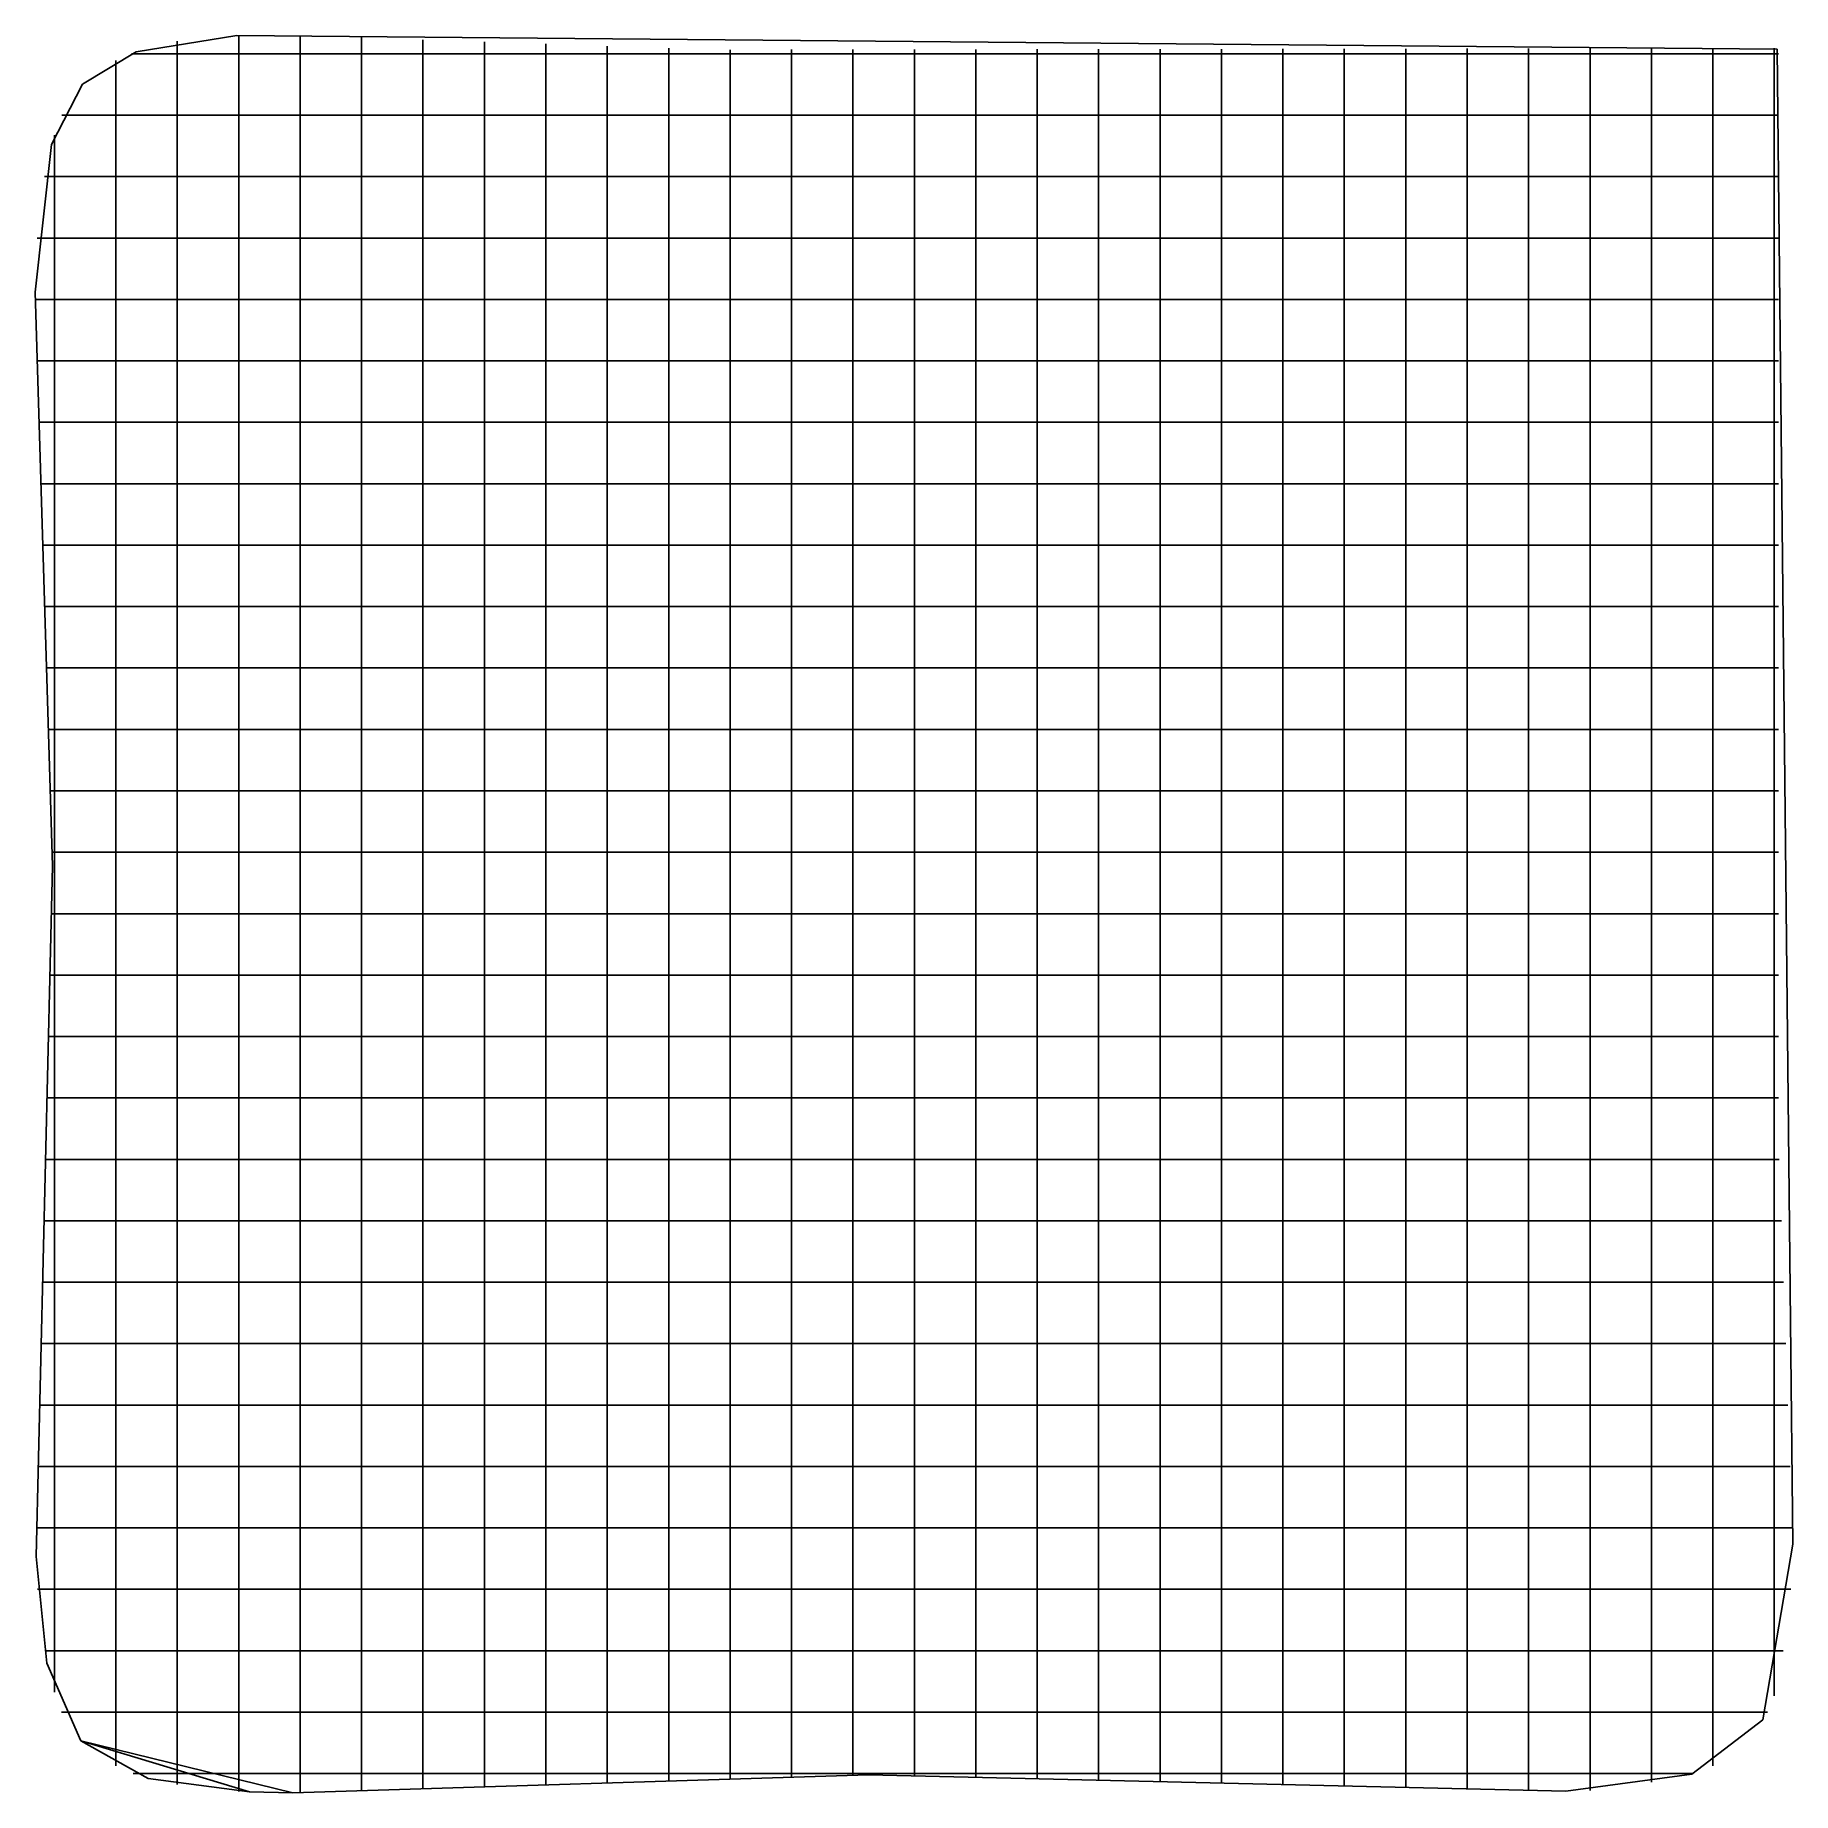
# Model space of a CAD drawing. Extents: x 0.4 to 14.7, y 0.4 to 14.7.
import ezdxf

# ---------------------------------------------------------------- set-up
doc = ezdxf.new("R2010")
doc.units = 0

msp = doc.modelspace()

# ---------------------------------------------------------------- linework, layer by layer
for p, q in [((2.077549, 14.740196), (1.257237, 14.608233)), ((2.077549, 14.740196), (1.257237, 14.608233)), ((14.615483, 14.630139), (2.077549, 14.740196)), ((14.615483, 14.630139), (2.077549, 14.740196)), ((2.092849, 14.743), (2.092849, 14.743965)), ((2.092849, 14.453645), (2.092849, 14.743)), ((2.592849, 14.452645), (2.592849, 14.742)), ((1.257237, 14.608233), (0.821679, 14.343954)), ((1.257237, 14.608233), (0.821679, 14.343954)), ((1.592849, 14.405645), (1.592849, 14.695)), ((3.092849, 14.434645), (3.092849, 14.724)), ((3.592849, 14.417645), (3.592849, 14.707)), ((4.092849, 14.689035), (4.092849, 14.69)), ((4.092849, 14.399681), (4.092849, 14.689035)), ((4.592849, 14.382645), (4.592849, 14.672)), ((5.092849, 14.365645), (5.092849, 14.655)), ((5.592849, 14.347645), (5.592849, 14.637)), ((6.092849, 14.335645), (6.092849, 14.625)), ((6.592849, 14.336645), (6.592849, 14.626)), ((7.092849, 14.337645), (7.092849, 14.627)), ((7.592849, 14.338645), (7.592849, 14.628)), ((8.092849, 14.338645), (8.092849, 14.628)), ((8.592849, 14.339645), (8.592849, 14.629)), ((9.092849, 14.340645), (9.092849, 14.63)), ((9.592849, 14.340645), (9.592849, 14.63)), ((10.092849, 14.341645), (10.092849, 14.631)), ((10.592849, 14.342645), (10.592849, 14.632)), ((11.092849, 14.343645), (11.092849, 14.633)), ((11.592849, 14.343645), (11.592849, 14.633)), ((12.092849, 14.344645), (12.092849, 14.634)), ((12.592849, 14.345645), (12.592849, 14.635)), ((13.092849, 14.635035), (13.092849, 14.636)), ((13.092849, 14.346645), (13.092849, 14.635035)), ((13.592849, 14.346645), (13.592849, 14.636)), ((14.092849, 14.347645), (14.092849, 14.637)), ((14.592849, 14.348645), (14.592849, 14.638)), ((14.744016, 2.459264), (14.615483, 14.630139)), ((14.744016, 2.459264), (14.615483, 14.630139)), ((1.092849, 14.536035), (1.092849, 14.537)), ((1.092849, 14.246681), (1.092849, 14.536035)), ((1.221, 14.592238), (1.510355, 14.592238)), ((1.221, 14.592238), (1.510355, 14.592238)), ((1.510355, 14.592238), (1.528274, 14.592238)), ((1.528274, 14.592238), (1.538919, 14.592238)), ((1.538919, 14.592238), (2.985694, 14.592238)), ((2.092849, 14.404074), (2.092849, 14.453645)), ((2.592849, 14.40279), (2.592849, 14.452645)), ((2.985694, 14.592238), (3.038919, 14.592238)), ((3.038919, 14.592238), (3.328274, 14.592238)), ((3.328274, 14.592238), (3.338919, 14.592238)), ((3.338919, 14.592238), (4.785694, 14.592238)), ((4.785694, 14.592238), (4.838919, 14.592238)), ((4.838919, 14.592238), (5.128274, 14.592238)), ((5.128274, 14.592238), (5.138919, 14.592238)), ((5.138919, 14.592238), (5.956829, 14.592238)), ((5.956829, 14.592238), (6.246184, 14.592238)), ((6.246184, 14.592238), (6.29941, 14.592238)), ((6.29941, 14.592238), (7.746184, 14.592238)), ((7.746184, 14.592238), (7.756829, 14.592238)), ((7.756829, 14.592238), (8.046184, 14.592238)), ((8.046184, 14.592238), (8.09941, 14.592238)), ((8.09941, 14.592238), (9.546184, 14.592238)), ((9.546184, 14.592238), (9.556829, 14.592238)), ((9.556829, 14.592238), (9.846184, 14.592238)), ((9.846184, 14.592238), (9.89941, 14.592238)), ((9.89941, 14.592238), (11.346184, 14.592238)), ((11.346184, 14.592238), (11.356829, 14.592238)), ((11.356829, 14.592238), (11.646184, 14.592238)), ((11.646184, 14.592238), (11.69941, 14.592238)), ((11.69941, 14.592238), (13.146184, 14.592238)), ((13.146184, 14.592238), (13.156829, 14.592238)), ((13.156829, 14.592238), (13.446184, 14.592238)), ((13.446184, 14.592238), (13.49941, 14.592238)), ((13.49941, 14.592238), (14.615355, 14.592238)), ((14.615355, 14.592238), (14.626, 14.592238)), ((0.821679, 14.343954), (0.569477, 13.852637)), ((0.821679, 14.343954), (0.569477, 13.852637)), ((1.592849, 14.359835), (1.592849, 14.405645)), ((1.592849, 12.913061), (1.592849, 14.359835)), ((2.092849, 12.9573), (2.092849, 14.404074)), ((2.592849, 12.955052), (2.592849, 14.40279)), ((3.092849, 14.385997), (3.092849, 14.434645)), ((3.092849, 12.939223), (3.092849, 14.385997)), ((3.592849, 14.370168), (3.592849, 14.417645)), ((3.592849, 12.923394), (3.592849, 14.370168)), ((4.092849, 14.353339), (4.092849, 14.399681)), ((4.092849, 12.906565), (4.092849, 14.353339)), ((4.592849, 14.33751), (4.592849, 14.382645)), ((4.592849, 12.890735), (4.592849, 14.33751)), ((5.092849, 14.321681), (5.092849, 14.365645)), ((5.092849, 12.874906), (5.092849, 14.321681)), ((5.592849, 14.304887), (5.592849, 14.347645)), ((6.092849, 14.293881), (6.092849, 14.335645)), ((6.592849, 14.295377), (6.592849, 14.336645)), ((7.092849, 14.29691), (7.092849, 14.337645)), ((7.592849, 14.297732), (7.592849, 14.338645)), ((8.092849, 14.297306), (8.092849, 14.338645)), ((8.592849, 14.297845), (8.592849, 14.339645)), ((9.092849, 14.298384), (9.092849, 14.340645)), ((9.592849, 14.297958), (9.592849, 14.340645)), ((10.092849, 14.298497), (10.092849, 14.341645)), ((10.592849, 14.299035), (10.592849, 14.342645)), ((11.092849, 14.299574), (11.092849, 14.343645)), ((11.592849, 14.299148), (11.592849, 14.343645)), ((12.092849, 14.299687), (12.092849, 14.344645)), ((12.592849, 14.300226), (12.592849, 14.345645)), ((13.092849, 14.30119), (13.092849, 14.346645)), ((13.592849, 14.303603), (13.592849, 14.346645)), ((14.092849, 14.309216), (14.092849, 14.347645)), ((14.092849, 12.862442), (14.092849, 14.309216)), ((14.592849, 14.330477), (14.592849, 14.348645)), ((14.592849, 14.319868), (14.592849, 14.330477)), ((14.592849, 12.873094), (14.592849, 14.319868)), ((1.092849, 14.2118), (1.092849, 14.246681)), ((1.092849, 12.765026), (1.092849, 14.2118)), ((5.592849, 12.858113), (5.592849, 14.304887)), ((6.092849, 12.847106), (6.092849, 14.293881)), ((6.592849, 12.848603), (6.592849, 14.295377)), ((7.092849, 12.850135), (7.092849, 14.29691)), ((7.592849, 12.849994), (7.592849, 14.297732)), ((8.092849, 12.850532), (8.092849, 14.297306)), ((8.592849, 12.851071), (8.592849, 14.297845)), ((9.092849, 12.85161), (9.092849, 14.298384)), ((9.592849, 12.851184), (9.592849, 14.297958)), ((10.092849, 12.851723), (10.092849, 14.298497)), ((10.592849, 12.852261), (10.592849, 14.299035)), ((11.092849, 12.851835), (11.092849, 14.299574)), ((11.592849, 12.852374), (11.592849, 14.299148)), ((12.092849, 12.852913), (12.092849, 14.299687)), ((12.592849, 12.853452), (12.592849, 14.300226)), ((13.092849, 12.853452), (13.092849, 14.30119)), ((13.592849, 12.856829), (13.592849, 14.303603)), ((0.654, 14.092238), (0.943355, 14.092238)), ((0.654, 14.092238), (0.943355, 14.092238)), ((0.943355, 14.092238), (0.981394, 14.092238)), ((0.981394, 14.092238), (2.428168, 14.092238)), ((2.428168, 14.092238), (2.438813, 14.092238)), ((2.438813, 14.092238), (2.728168, 14.092238)), ((2.728168, 14.092238), (2.781394, 14.092238)), ((2.781394, 14.092238), (4.228168, 14.092238)), ((4.228168, 14.092238), (4.238813, 14.092238)), ((4.238813, 14.092238), (4.528168, 14.092238)), ((4.528168, 14.092238), (4.581394, 14.092238)), ((4.581394, 14.092238), (6.028168, 14.092238)), ((6.028168, 14.092238), (6.038813, 14.092238)), ((6.038813, 14.092238), (6.328168, 14.092238)), ((6.328168, 14.092238), (6.381394, 14.092238)), ((6.381394, 14.092238), (7.828168, 14.092238)), ((7.828168, 14.092238), (7.838813, 14.092238)), ((7.838813, 14.092238), (8.128168, 14.092238)), ((8.128168, 14.092238), (8.181394, 14.092238)), ((8.181394, 14.092238), (9.628168, 14.092238)), ((9.628168, 14.092238), (9.638813, 14.092238)), ((9.638813, 14.092238), (9.928168, 14.092238)), ((9.928168, 14.092238), (9.981394, 14.092238)), ((9.981394, 14.092238), (11.428168, 14.092238)), ((11.428168, 14.092238), (11.438813, 14.092238)), ((11.438813, 14.092238), (11.728168, 14.092238)), ((11.728168, 14.092238), (11.781394, 14.092238)), ((11.781394, 14.092238), (13.228168, 14.092238)), ((13.228168, 14.092238), (13.238813, 14.092238)), ((13.238813, 14.092238), (13.528168, 14.092238)), ((13.528168, 14.092238), (13.581394, 14.092238)), ((13.581394, 14.092238), (14.615355, 14.092238)), ((14.615355, 14.092238), (14.626, 14.092238)), ((0.592849, 13.92634), (0.592849, 13.929)), ((0.592849, 13.636981), (0.592849, 13.92634)), ((0.569477, 13.852637), (0.435837, 12.652272)), ((0.569477, 13.852637), (0.435837, 12.652272)), ((0.592849, 13.583758), (0.592849, 13.636981)), ((0.511, 13.592238), (0.800355, 13.592238)), ((0.511, 13.592238), (0.800355, 13.592238)), ((0.592849, 12.136984), (0.592849, 13.583758)), ((0.800355, 13.592238), (0.843468, 13.592238)), ((0.843468, 13.592238), (2.290242, 13.592238)), ((2.290242, 13.592238), (2.300887, 13.592238)), ((2.300887, 13.592238), (2.590242, 13.592238)), ((2.590242, 13.592238), (2.643468, 13.592238)), ((2.643468, 13.592238), (4.090242, 13.592238)), ((4.090242, 13.592238), (4.100887, 13.592238)), ((4.100887, 13.592238), (4.390242, 13.592238)), ((4.390242, 13.592238), (4.443468, 13.592238)), ((4.443468, 13.592238), (5.890242, 13.592238)), ((5.890242, 13.592238), (5.900887, 13.592238)), ((5.900887, 13.592238), (6.190242, 13.592238)), ((6.190242, 13.592238), (6.243468, 13.592238)), ((6.243468, 13.592238), (7.690242, 13.592238)), ((7.690242, 13.592238), (7.700887, 13.592238)), ((7.700887, 13.592238), (7.990242, 13.592238)), ((7.990242, 13.592238), (8.043468, 13.592238)), ((8.043468, 13.592238), (9.490242, 13.592238)), ((9.490242, 13.592238), (9.500887, 13.592238)), ((9.500887, 13.592238), (9.790242, 13.592238)), ((9.790242, 13.592238), (9.843468, 13.592238)), ((9.843468, 13.592238), (11.290242, 13.592238)), ((11.290242, 13.592238), (11.300887, 13.592238)), ((11.300887, 13.592238), (11.590242, 13.592238)), ((11.590242, 13.592238), (11.643468, 13.592238)), ((11.643468, 13.592238), (13.090242, 13.592238)), ((13.090242, 13.592238), (13.100887, 13.592238)), ((13.100887, 13.592238), (13.390242, 13.592238)), ((13.390242, 13.592238), (13.443468, 13.592238)), ((13.443468, 13.592238), (14.615355, 13.592238)), ((14.615355, 13.592238), (14.626, 13.592238)), ((0.451, 13.092238), (0.740355, 13.092238)), ((0.451, 13.092238), (0.740355, 13.092238)), ((0.740355, 13.092238), (0.785597, 13.092238)), ((0.785597, 13.092238), (2.232371, 13.092238)), ((2.232371, 13.092238), (2.243016, 13.092238)), ((2.243016, 13.092238), (2.532371, 13.092238)), ((2.532371, 13.092238), (2.585597, 13.092238)), ((2.585597, 13.092238), (4.032371, 13.092238)), ((4.032371, 13.092238), (4.043016, 13.092238)), ((4.043016, 13.092238), (4.332371, 13.092238)), ((4.332371, 13.092238), (4.385597, 13.092238)), ((4.385597, 13.092238), (5.832371, 13.092238)), ((5.832371, 13.092238), (5.843016, 13.092238)), ((5.843016, 13.092238), (6.132371, 13.092238)), ((6.132371, 13.092238), (6.185597, 13.092238)), ((6.185597, 13.092238), (7.632371, 13.092238)), ((7.632371, 13.092238), (7.643016, 13.092238)), ((7.643016, 13.092238), (7.932371, 13.092238)), ((7.932371, 13.092238), (7.985597, 13.092238)), ((7.985597, 13.092238), (9.432371, 13.092238)), ((9.432371, 13.092238), (9.443016, 13.092238)), ((9.443016, 13.092238), (9.732371, 13.092238)), ((9.732371, 13.092238), (9.785597, 13.092238)), ((9.785597, 13.092238), (11.232371, 13.092238)), ((11.232371, 13.092238), (11.243016, 13.092238)), ((11.243016, 13.092238), (11.532371, 13.092238)), ((11.532371, 13.092238), (11.585597, 13.092238)), ((11.585597, 13.092238), (13.032371, 13.092238)), ((13.032371, 13.092238), (13.043016, 13.092238)), ((13.043016, 13.092238), (13.332371, 13.092238)), ((13.332371, 13.092238), (13.385597, 13.092238)), ((13.385597, 13.092238), (14.615355, 13.092238)), ((14.615355, 13.092238), (14.626, 13.092238)), ((1.592849, 12.902416), (1.592849, 12.913061)), ((1.592849, 12.613061), (1.592849, 12.902416)), ((2.092849, 12.94669), (2.092849, 12.9573)), ((2.092849, 12.657335), (2.092849, 12.94669)), ((2.592849, 12.944406), (2.592849, 12.955052)), ((2.592849, 12.656016), (2.592849, 12.944406)), ((3.092849, 12.928577), (3.092849, 12.939223)), ((3.092849, 12.639223), (3.092849, 12.928577)), ((3.592849, 12.912748), (3.592849, 12.923394)), ((3.592849, 12.623394), (3.592849, 12.912748)), ((4.092849, 12.895955), (4.092849, 12.906565)), ((4.092849, 12.6066), (4.092849, 12.895955)), ((4.592849, 12.88009), (4.592849, 12.890735)), ((4.592849, 12.590735), (4.592849, 12.88009)), ((1.092849, 12.754381), (1.092849, 12.765026)), ((1.092849, 12.465026), (1.092849, 12.754381)), ((5.092849, 12.864261), (5.092849, 12.874906)), ((5.092849, 12.574906), (5.092849, 12.864261)), ((5.592849, 12.847468), (5.592849, 12.858113)), ((5.592849, 12.558113), (5.592849, 12.847468)), ((6.092849, 12.836461), (6.092849, 12.847106)), ((6.092849, 12.547106), (6.092849, 12.836461)), ((6.592849, 12.837994), (6.592849, 12.848603)), ((6.592849, 12.548639), (6.592849, 12.837994)), ((7.092849, 12.83949), (7.092849, 12.850135)), ((7.092849, 12.550135), (7.092849, 12.83949)), ((7.592849, 12.839348), (7.592849, 12.849994)), ((7.592849, 12.550958), (7.592849, 12.839348)), ((8.092849, 12.839887), (8.092849, 12.850532)), ((8.092849, 12.550532), (8.092849, 12.839887)), ((8.592849, 12.840426), (8.592849, 12.851071)), ((8.592849, 12.551071), (8.592849, 12.840426)), ((9.092849, 12.840965), (9.092849, 12.85161)), ((9.092849, 12.55161), (9.092849, 12.840965)), ((9.592849, 12.840539), (9.592849, 12.851184)), ((9.592849, 12.551184), (9.592849, 12.840539)), ((10.092849, 12.841077), (10.092849, 12.851723)), ((10.092849, 12.551723), (10.092849, 12.841077)), ((10.592849, 12.841616), (10.592849, 12.852261)), ((10.592849, 12.552261), (10.592849, 12.841616)), ((11.092849, 12.84119), (11.092849, 12.851835)), ((11.092849, 12.5528), (11.092849, 12.84119)), ((11.592849, 12.841729), (11.592849, 12.852374)), ((11.592849, 12.552374), (11.592849, 12.841729)), ((12.092849, 12.842268), (12.092849, 12.852913)), ((12.092849, 12.552913), (12.092849, 12.842268)), ((12.592849, 12.842806), (12.592849, 12.853452)), ((12.592849, 12.553452), (12.592849, 12.842806)), ((13.092849, 12.842806), (13.092849, 12.853452)), ((13.092849, 12.554416), (13.092849, 12.842806)), ((13.592849, 12.846184), (13.592849, 12.856829)), ((13.592849, 12.556829), (13.592849, 12.846184)), ((14.092849, 12.851797), (14.092849, 12.862442)), ((14.092849, 12.562442), (14.092849, 12.851797)), ((14.592849, 12.819832), (14.592849, 12.873094)), ((14.592849, 12.530477), (14.592849, 12.819832)), ((0.435837, 12.652272), (0.577803, 7.982671)), ((0.435837, 12.652272), (0.577803, 7.982671)), ((0.438, 12.592238), (0.727355, 12.592238)), ((0.438, 12.592238), (0.727355, 12.592238)), ((0.727355, 12.592238), (0.773058, 12.592238)), ((0.773058, 12.592238), (2.219832, 12.592238)), ((1.592849, 12.559835), (1.592849, 12.613061)), ((2.092849, 12.604074), (2.092849, 12.657335)), ((2.092849, 11.1573), (2.092849, 12.604074)), ((2.219832, 12.592238), (2.230477, 12.592238)), ((2.230477, 12.592238), (2.519832, 12.592238)), ((2.519832, 12.592238), (2.573058, 12.592238)), ((2.573058, 12.592238), (4.019832, 12.592238)), ((2.592849, 12.60279), (2.592849, 12.656016)), ((2.592849, 11.155052), (2.592849, 12.60279)), ((3.092849, 12.585997), (3.092849, 12.639223)), ((3.592849, 12.570168), (3.592849, 12.623394)), ((4.019832, 12.592238), (4.030477, 12.592238)), ((4.030477, 12.592238), (4.319832, 12.592238)), ((4.092849, 12.553339), (4.092849, 12.6066)), ((4.319832, 12.592238), (4.373058, 12.592238)), ((4.373058, 12.592238), (5.819832, 12.592238)), ((5.819832, 12.592238), (5.830477, 12.592238)), ((5.830477, 12.592238), (6.119832, 12.592238)), ((6.119832, 12.592238), (6.173058, 12.592238)), ((6.173058, 12.592238), (7.619832, 12.592238)), ((7.619832, 12.592238), (7.630477, 12.592238)), ((7.630477, 12.592238), (7.919832, 12.592238)), ((7.919832, 12.592238), (7.973058, 12.592238)), ((7.973058, 12.592238), (9.419832, 12.592238)), ((9.419832, 12.592238), (9.430477, 12.592238)), ((9.430477, 12.592238), (9.719832, 12.592238)), ((9.719832, 12.592238), (9.773058, 12.592238)), ((9.773058, 12.592238), (11.219832, 12.592238)), ((11.219832, 12.592238), (11.230477, 12.592238)), ((11.230477, 12.592238), (11.519832, 12.592238)), ((11.519832, 12.592238), (11.573058, 12.592238)), ((11.573058, 12.592238), (13.019832, 12.592238)), ((13.019832, 12.592238), (13.030477, 12.592238)), ((13.030477, 12.592238), (13.319832, 12.592238)), ((13.319832, 12.592238), (13.373058, 12.592238)), ((13.373058, 12.592238), (14.615355, 12.592238)), ((14.615355, 12.592238), (14.626, 12.592238)), ((1.092849, 12.4118), (1.092849, 12.465026)), ((1.592849, 11.113061), (1.592849, 12.559835)), ((3.092849, 11.139223), (3.092849, 12.585997)), ((3.592849, 11.123394), (3.592849, 12.570168)), ((4.092849, 11.106565), (4.092849, 12.553339)), ((4.592849, 12.53751), (4.592849, 12.590735)), ((4.592849, 11.090735), (4.592849, 12.53751)), ((5.092849, 12.521681), (5.092849, 12.574906)), ((5.092849, 11.074906), (5.092849, 12.521681)), ((5.592849, 12.504887), (5.592849, 12.558113)), ((5.592849, 11.058113), (5.592849, 12.504887)), ((6.092849, 12.493881), (6.092849, 12.547106)), ((6.092849, 11.047106), (6.092849, 12.493881)), ((6.592849, 12.495377), (6.592849, 12.548639)), ((6.592849, 11.048603), (6.592849, 12.495377)), ((7.092849, 12.49691), (7.092849, 12.550135)), ((7.092849, 11.050135), (7.092849, 12.49691)), ((7.592849, 12.497732), (7.592849, 12.550958)), ((7.592849, 11.049994), (7.592849, 12.497732)), ((8.092849, 12.497306), (8.092849, 12.550532)), ((8.092849, 11.050532), (8.092849, 12.497306)), ((8.592849, 12.497845), (8.592849, 12.551071)), ((8.592849, 11.051071), (8.592849, 12.497845)), ((9.092849, 12.498384), (9.092849, 12.55161)), ((9.092849, 11.05161), (9.092849, 12.498384)), ((9.592849, 12.497958), (9.592849, 12.551184)), ((9.592849, 11.051184), (9.592849, 12.497958)), ((10.092849, 12.498497), (10.092849, 12.551723)), ((10.092849, 11.051723), (10.092849, 12.498497)), ((10.592849, 12.499035), (10.592849, 12.552261)), ((10.592849, 11.052261), (10.592849, 12.499035)), ((11.092849, 12.499574), (11.092849, 12.5528)), ((11.092849, 11.051835), (11.092849, 12.499574)), ((11.592849, 12.499148), (11.592849, 12.552374)), ((11.592849, 11.052374), (11.592849, 12.499148)), ((12.092849, 12.499687), (12.092849, 12.552913)), ((12.092849, 11.052913), (12.092849, 12.499687)), ((12.592849, 12.500226), (12.592849, 12.553452)), ((12.592849, 11.053452), (12.592849, 12.500226)), ((13.092849, 12.50119), (13.092849, 12.554416)), ((13.092849, 11.053452), (13.092849, 12.50119)), ((13.592849, 12.503603), (13.592849, 12.556829)), ((13.592849, 11.056829), (13.592849, 12.503603)), ((14.092849, 12.509216), (14.092849, 12.562442)), ((14.092849, 11.062442), (14.092849, 12.509216)), ((14.592849, 12.519868), (14.592849, 12.530477)), ((14.592849, 11.073094), (14.592849, 12.519868)), ((1.092849, 10.965026), (1.092849, 12.4118)), ((0.453, 12.092238), (0.742355, 12.092238)), ((0.453, 12.092238), (0.742355, 12.092238)), ((0.592849, 12.126339), (0.592849, 12.136984)), ((0.592849, 11.836984), (0.592849, 12.126339)), ((0.742355, 12.092238), (0.787526, 12.092238)), ((0.787526, 12.092238), (2.2343, 12.092238)), ((2.2343, 12.092238), (2.244945, 12.092238)), ((2.244945, 12.092238), (2.5343, 12.092238)), ((2.5343, 12.092238), (2.587526, 12.092238)), ((2.587526, 12.092238), (4.0343, 12.092238)), ((4.0343, 12.092238), (4.044945, 12.092238)), ((4.044945, 12.092238), (4.3343, 12.092238)), ((4.3343, 12.092238), (4.387526, 12.092238)), ((4.387526, 12.092238), (5.8343, 12.092238)), ((5.8343, 12.092238), (5.844945, 12.092238)), ((5.844945, 12.092238), (6.1343, 12.092238)), ((6.1343, 12.092238), (6.187526, 12.092238)), ((6.187526, 12.092238), (7.6343, 12.092238)), ((7.6343, 12.092238), (7.644945, 12.092238)), ((7.644945, 12.092238), (7.9343, 12.092238)), ((7.9343, 12.092238), (7.987526, 12.092238)), ((7.987526, 12.092238), (9.4343, 12.092238)), ((9.4343, 12.092238), (9.444945, 12.092238)), ((9.444945, 12.092238), (9.7343, 12.092238)), ((9.7343, 12.092238), (9.787526, 12.092238)), ((9.787526, 12.092238), (11.2343, 12.092238)), ((11.2343, 12.092238), (11.244945, 12.092238)), ((11.244945, 12.092238), (11.5343, 12.092238)), ((11.5343, 12.092238), (11.587526, 12.092238)), ((11.587526, 12.092238), (13.0343, 12.092238)), ((13.0343, 12.092238), (13.044945, 12.092238)), ((13.044945, 12.092238), (13.3343, 12.092238)), ((13.3343, 12.092238), (13.387526, 12.092238)), ((13.387526, 12.092238), (14.615355, 12.092238)), ((14.615355, 12.092238), (14.626, 12.092238)), ((0.592849, 11.783758), (0.592849, 11.836984)), ((0.592849, 10.336984), (0.592849, 11.783758)), ((0.468, 11.592238), (0.757355, 11.592238)), ((0.468, 11.592238), (0.757355, 11.592238)), ((0.757355, 11.592238), (0.801994, 11.592238)), ((0.801994, 11.592238), (2.248768, 11.592238)), ((2.248768, 11.592238), (2.259413, 11.592238)), ((2.259413, 11.592238), (2.548768, 11.592238)), ((2.548768, 11.592238), (2.601994, 11.592238)), ((2.601994, 11.592238), (4.048768, 11.592238)), ((4.048768, 11.592238), (4.059413, 11.592238)), ((4.059413, 11.592238), (4.348768, 11.592238)), ((4.348768, 11.592238), (4.401994, 11.592238)), ((4.401994, 11.592238), (5.848768, 11.592238)), ((5.848768, 11.592238), (5.859413, 11.592238)), ((5.859413, 11.592238), (6.148768, 11.592238)), ((6.148768, 11.592238), (6.201994, 11.592238)), ((6.201994, 11.592238), (7.648768, 11.592238)), ((7.648768, 11.592238), (7.659413, 11.592238)), ((7.659413, 11.592238), (7.948768, 11.592238)), ((7.948768, 11.592238), (8.001994, 11.592238)), ((8.001994, 11.592238), (9.448768, 11.592238)), ((9.448768, 11.592238), (9.459413, 11.592238)), ((9.459413, 11.592238), (9.748768, 11.592238)), ((9.748768, 11.592238), (9.801994, 11.592238)), ((9.801994, 11.592238), (11.248768, 11.592238)), ((11.248768, 11.592238), (11.259413, 11.592238)), ((11.259413, 11.592238), (11.548768, 11.592238)), ((11.548768, 11.592238), (11.601994, 11.592238)), ((11.601994, 11.592238), (13.048768, 11.592238)), ((13.048768, 11.592238), (13.059413, 11.592238)), ((13.059413, 11.592238), (13.348768, 11.592238)), ((13.348768, 11.592238), (13.401994, 11.592238)), ((13.401994, 11.592238), (14.615355, 11.592238)), ((14.615355, 11.592238), (14.626, 11.592238)), ((0.484, 11.092238), (0.773355, 11.092238)), ((0.484, 11.092238), (0.773355, 11.092238)), ((0.773355, 11.092238), (0.817426, 11.092238)), ((0.817426, 11.092238), (2.2642, 11.092238)), ((1.592849, 11.102416), (1.592849, 11.113061)), ((1.592849, 10.813061), (1.592849, 11.102416)), ((2.092849, 11.14669), (2.092849, 11.1573)), ((2.092849, 10.857335), (2.092849, 11.14669)), ((2.2642, 11.092238), (2.274845, 11.092238)), ((2.274845, 11.092238), (2.5642, 11.092238)), ((2.5642, 11.092238), (2.617426, 11.092238)), ((2.592849, 11.144406), (2.592849, 11.155052)), ((2.592849, 10.856016), (2.592849, 11.144406)), ((2.617426, 11.092238), (4.0642, 11.092238)), ((3.092849, 11.128577), (3.092849, 11.139223)), ((3.092849, 10.839223), (3.092849, 11.128577)), ((3.592849, 11.112748), (3.592849, 11.123394)), ((3.592849, 10.823394), (3.592849, 11.112748)), ((4.0642, 11.092238), (4.074845, 11.092238)), ((4.074845, 11.092238), (4.3642, 11.092238)), ((4.092849, 11.095955), (4.092849, 11.106565)), ((4.092849, 10.8066), (4.092849, 11.095955)), ((4.3642, 11.092238), (4.417426, 11.092238)), ((4.417426, 11.092238), (5.8642, 11.092238)), ((4.592849, 11.08009), (4.592849, 11.090735)), ((4.592849, 10.790735), (4.592849, 11.08009)), ((5.092849, 11.064261), (5.092849, 11.074906)), ((5.092849, 10.774906), (5.092849, 11.064261)), ((5.592849, 11.047468), (5.592849, 11.058113)), ((5.592849, 10.758113), (5.592849, 11.047468)), ((5.8642, 11.092238), (5.874845, 11.092238)), ((5.874845, 11.092238), (6.1642, 11.092238)), ((6.092849, 11.036461), (6.092849, 11.047106)), ((6.092849, 10.747106), (6.092849, 11.036461)), ((6.1642, 11.092238), (6.217426, 11.092238)), ((6.217426, 11.092238), (7.6642, 11.092238)), ((6.592849, 11.037994), (6.592849, 11.048603)), ((6.592849, 10.748639), (6.592849, 11.037994)), ((7.092849, 11.03949), (7.092849, 11.050135)), ((7.092849, 10.750135), (7.092849, 11.03949)), ((7.592849, 11.039348), (7.592849, 11.049994)), ((7.592849, 10.750958), (7.592849, 11.039348)), ((7.6642, 11.092238), (7.674845, 11.092238)), ((7.674845, 11.092238), (7.9642, 11.092238)), ((7.9642, 11.092238), (8.017426, 11.092238)), ((8.017426, 11.092238), (9.4642, 11.092238)), ((8.092849, 11.039887), (8.092849, 11.050532)), ((8.092849, 10.750532), (8.092849, 11.039887)), ((8.592849, 11.040426), (8.592849, 11.051071)), ((8.592849, 10.751071), (8.592849, 11.040426)), ((9.092849, 11.040965), (9.092849, 11.05161)), ((9.092849, 10.75161), (9.092849, 11.040965)), ((9.4642, 11.092238), (9.474845, 11.092238)), ((9.474845, 11.092238), (9.7642, 11.092238)), ((9.592849, 11.040539), (9.592849, 11.051184)), ((9.592849, 10.751184), (9.592849, 11.040539)), ((9.7642, 11.092238), (9.817426, 11.092238)), ((9.817426, 11.092238), (11.2642, 11.092238)), ((10.092849, 11.041077), (10.092849, 11.051723)), ((10.092849, 10.751723), (10.092849, 11.041077)), ((10.592849, 11.041616), (10.592849, 11.052261)), ((10.592849, 10.752261), (10.592849, 11.041616)), ((11.092849, 11.04119), (11.092849, 11.051835)), ((11.092849, 10.7528), (11.092849, 11.04119)), ((11.2642, 11.092238), (11.274845, 11.092238)), ((11.274845, 11.092238), (11.5642, 11.092238)), ((11.5642, 11.092238), (11.617426, 11.092238)), ((11.592849, 11.041729), (11.592849, 11.052374)), ((11.592849, 10.752374), (11.592849, 11.041729)), ((11.617426, 11.092238), (13.0642, 11.092238)), ((12.092849, 11.042268), (12.092849, 11.052913)), ((12.092849, 10.752913), (12.092849, 11.042268)), ((12.592849, 11.042806), (12.592849, 11.053452)), ((12.592849, 10.753452), (12.592849, 11.042806)), ((13.0642, 11.092238), (13.074845, 11.092238)), ((13.074845, 11.092238), (13.3642, 11.092238)), ((13.092849, 11.042806), (13.092849, 11.053452)), ((13.092849, 10.754416), (13.092849, 11.042806)), ((13.3642, 11.092238), (13.417426, 11.092238)), ((13.417426, 11.092238), (14.615355, 11.092238)), ((13.592849, 11.046184), (13.592849, 11.056829)), ((13.592849, 10.756829), (13.592849, 11.046184)), ((14.092849, 11.051797), (14.092849, 11.062442)), ((14.092849, 10.762442), (14.092849, 11.051797)), ((14.592849, 11.019832), (14.592849, 11.073094)), ((14.592849, 10.730477), (14.592849, 11.019832)), ((14.615355, 11.092238), (14.626, 11.092238)), ((1.092849, 10.954381), (1.092849, 10.965026)), ((1.092849, 10.665026), (1.092849, 10.954381)), ((1.592849, 10.759835), (1.592849, 10.813061)), ((1.592849, 9.313061), (1.592849, 10.759835)), ((2.092849, 10.804074), (2.092849, 10.857335)), ((2.092849, 9.3573), (2.092849, 10.804074)), ((2.592849, 10.80279), (2.592849, 10.856016)), ((2.592849, 9.355052), (2.592849, 10.80279)), ((3.092849, 10.785997), (3.092849, 10.839223)), ((3.092849, 9.339223), (3.092849, 10.785997)), ((3.592849, 10.770168), (3.592849, 10.823394)), ((3.592849, 9.323394), (3.592849, 10.770168)), ((4.092849, 10.753339), (4.092849, 10.8066)), ((4.092849, 9.306565), (4.092849, 10.753339)), ((4.592849, 10.73751), (4.592849, 10.790735)), ((4.592849, 9.290735), (4.592849, 10.73751)), ((5.092849, 10.721681), (5.092849, 10.774906)), ((5.592849, 10.704887), (5.592849, 10.758113)), ((6.092849, 10.693881), (6.092849, 10.747106)), ((6.592849, 10.695377), (6.592849, 10.748639)), ((7.092849, 10.69691), (7.092849, 10.750135)), ((7.592849, 10.697732), (7.592849, 10.750958)), ((8.092849, 10.697306), (8.092849, 10.750532)), ((8.592849, 10.697845), (8.592849, 10.751071)), ((9.092849, 10.698384), (9.092849, 10.75161)), ((9.592849, 10.697958), (9.592849, 10.751184)), ((10.092849, 10.698497), (10.092849, 10.751723)), ((10.592849, 10.699035), (10.592849, 10.752261)), ((11.092849, 10.699574), (11.092849, 10.7528)), ((11.592849, 10.699148), (11.592849, 10.752374)), ((12.092849, 10.699687), (12.092849, 10.752913)), ((12.592849, 10.700226), (12.592849, 10.753452)), ((13.092849, 10.70119), (13.092849, 10.754416)), ((13.592849, 10.703603), (13.592849, 10.756829)), ((14.092849, 10.709216), (14.092849, 10.762442)), ((0.499, 10.592238), (0.788355, 10.592238)), ((0.499, 10.592238), (0.788355, 10.592238)), ((0.788355, 10.592238), (0.831894, 10.592238)), ((0.831894, 10.592238), (2.278668, 10.592238)), ((1.092849, 10.6118), (1.092849, 10.665026)), ((1.092849, 9.165026), (1.092849, 10.6118)), ((2.278668, 10.592238), (2.289313, 10.592238)), ((2.289313, 10.592238), (2.578668, 10.592238)), ((2.578668, 10.592238), (2.631894, 10.592238)), ((2.631894, 10.592238), (4.078668, 10.592238)), ((4.078668, 10.592238), (4.089313, 10.592238)), ((4.089313, 10.592238), (4.378668, 10.592238)), ((4.378668, 10.592238), (4.431894, 10.592238)), ((4.431894, 10.592238), (5.878668, 10.592238)), ((5.092849, 9.274906), (5.092849, 10.721681)), ((5.592849, 9.258113), (5.592849, 10.704887)), ((5.878668, 10.592238), (5.889313, 10.592238)), ((5.889313, 10.592238), (6.178668, 10.592238)), ((6.092849, 9.247106), (6.092849, 10.693881)), ((6.178668, 10.592238), (6.231894, 10.592238)), ((6.231894, 10.592238), (7.678668, 10.592238)), ((6.592849, 9.248603), (6.592849, 10.695377)), ((7.092849, 9.250135), (7.092849, 10.69691)), ((7.592849, 9.249994), (7.592849, 10.697732)), ((7.678668, 10.592238), (7.689313, 10.592238)), ((7.689313, 10.592238), (7.978668, 10.592238)), ((7.978668, 10.592238), (8.031894, 10.592238)), ((8.031894, 10.592238), (9.478668, 10.592238)), ((8.092849, 9.250532), (8.092849, 10.697306)), ((8.592849, 9.251071), (8.592849, 10.697845)), ((9.092849, 9.25161), (9.092849, 10.698384)), ((9.478668, 10.592238), (9.489313, 10.592238)), ((9.489313, 10.592238), (9.778668, 10.592238)), ((9.592849, 9.251184), (9.592849, 10.697958)), ((9.778668, 10.592238), (9.831894, 10.592238)), ((9.831894, 10.592238), (11.278668, 10.592238)), ((10.092849, 9.251723), (10.092849, 10.698497)), ((10.592849, 9.252261), (10.592849, 10.699035)), ((11.092849, 9.251835), (11.092849, 10.699574)), ((11.278668, 10.592238), (11.289313, 10.592238)), ((11.289313, 10.592238), (11.578668, 10.592238)), ((11.578668, 10.592238), (11.631894, 10.592238)), ((11.592849, 9.252374), (11.592849, 10.699148)), ((11.631894, 10.592238), (13.078668, 10.592238)), ((12.092849, 9.252913), (12.092849, 10.699687)), ((12.592849, 9.253452), (12.592849, 10.700226)), ((13.078668, 10.592238), (13.089313, 10.592238)), ((13.089313, 10.592238), (13.378668, 10.592238)), ((13.092849, 9.253452), (13.092849, 10.70119)), ((13.378668, 10.592238), (13.431894, 10.592238)), ((13.431894, 10.592238), (14.615355, 10.592238)), ((13.592849, 9.256829), (13.592849, 10.703603)), ((14.092849, 9.262442), (14.092849, 10.709216)), ((14.592849, 10.719868), (14.592849, 10.730477)), ((14.592849, 9.273094), (14.592849, 10.719868)), ((14.615355, 10.592238), (14.626, 10.592238)), ((0.592849, 10.326339), (0.592849, 10.336984)), ((0.592849, 10.036984), (0.592849, 10.326339)), ((0.514, 10.092238), (0.803355, 10.092238)), ((0.514, 10.092238), (0.803355, 10.092238)), ((0.592849, 9.983758), (0.592849, 10.036984)), ((0.803355, 10.092238), (0.846361, 10.092238)), ((0.846361, 10.092238), (2.293135, 10.092238)), ((2.293135, 10.092238), (2.303781, 10.092238)), ((2.303781, 10.092238), (2.593135, 10.092238)), ((2.593135, 10.092238), (2.646361, 10.092238)), ((2.646361, 10.092238), (4.093135, 10.092238)), ((4.093135, 10.092238), (4.103781, 10.092238)), ((4.103781, 10.092238), (4.393135, 10.092238)), ((4.393135, 10.092238), (4.446361, 10.092238)), ((4.446361, 10.092238), (5.893135, 10.092238)), ((5.893135, 10.092238), (5.903781, 10.092238)), ((5.903781, 10.092238), (6.193135, 10.092238)), ((6.193135, 10.092238), (6.246361, 10.092238)), ((6.246361, 10.092238), (7.693135, 10.092238)), ((7.693135, 10.092238), (7.703781, 10.092238)), ((7.703781, 10.092238), (7.993135, 10.092238)), ((7.993135, 10.092238), (8.046361, 10.092238)), ((8.046361, 10.092238), (9.493135, 10.092238)), ((9.493135, 10.092238), (9.503781, 10.092238)), ((9.503781, 10.092238), (9.793135, 10.092238)), ((9.793135, 10.092238), (9.846361, 10.092238)), ((9.846361, 10.092238), (11.293135, 10.092238)), ((11.293135, 10.092238), (11.303781, 10.092238)), ((11.303781, 10.092238), (11.593135, 10.092238)), ((11.593135, 10.092238), (11.646361, 10.092238)), ((11.646361, 10.092238), (13.093135, 10.092238)), ((13.093135, 10.092238), (13.103781, 10.092238)), ((13.103781, 10.092238), (13.393135, 10.092238)), ((13.393135, 10.092238), (13.446361, 10.092238)), ((13.446361, 10.092238), (14.615355, 10.092238)), ((14.615355, 10.092238), (14.626, 10.092238)), ((0.592849, 8.536984), (0.592849, 9.983758)), ((0.529, 9.592238), (0.818355, 9.592238)), ((0.529, 9.592238), (0.818355, 9.592238)), ((0.818355, 9.592238), (0.860829, 9.592238)), ((0.860829, 9.592238), (2.308568, 9.592238)), ((2.308568, 9.592238), (2.319213, 9.592238)), ((2.319213, 9.592238), (2.607603, 9.592238)), ((2.607603, 9.592238), (2.660829, 9.592238)), ((2.660829, 9.592238), (4.108568, 9.592238)), ((4.108568, 9.592238), (4.119213, 9.592238)), ((4.119213, 9.592238), (4.407603, 9.592238)), ((4.407603, 9.592238), (4.460829, 9.592238)), ((4.460829, 9.592238), (5.908568, 9.592238)), ((5.908568, 9.592238), (5.919213, 9.592238)), ((5.919213, 9.592238), (6.207603, 9.592238)), ((6.207603, 9.592238), (6.260829, 9.592238)), ((6.260829, 9.592238), (7.708568, 9.592238)), ((7.708568, 9.592238), (7.719213, 9.592238)), ((7.719213, 9.592238), (8.007603, 9.592238)), ((8.007603, 9.592238), (8.060829, 9.592238)), ((8.060829, 9.592238), (9.508568, 9.592238)), ((9.508568, 9.592238), (9.519213, 9.592238)), ((9.519213, 9.592238), (9.807603, 9.592238)), ((9.807603, 9.592238), (9.860829, 9.592238)), ((9.860829, 9.592238), (11.308568, 9.592238)), ((11.308568, 9.592238), (11.319213, 9.592238)), ((11.319213, 9.592238), (11.607603, 9.592238)), ((11.607603, 9.592238), (11.660829, 9.592238)), ((11.660829, 9.592238), (13.108568, 9.592238)), ((13.108568, 9.592238), (13.119213, 9.592238)), ((13.119213, 9.592238), (13.407603, 9.592238)), ((13.407603, 9.592238), (13.460829, 9.592238)), ((13.460829, 9.592238), (14.615355, 9.592238)), ((14.615355, 9.592238), (14.626, 9.592238)), ((1.592849, 9.302416), (1.592849, 9.313061)), ((1.592849, 9.013061), (1.592849, 9.302416)), ((2.092849, 9.34669), (2.092849, 9.3573)), ((2.092849, 9.057335), (2.092849, 9.34669)), ((2.592849, 9.344406), (2.592849, 9.355052)), ((2.592849, 9.056016), (2.592849, 9.344406)), ((3.092849, 9.328577), (3.092849, 9.339223)), ((3.092849, 9.039223), (3.092849, 9.328577)), ((3.592849, 9.312748), (3.592849, 9.323394)), ((3.592849, 9.023394), (3.592849, 9.312748)), ((4.092849, 9.295955), (4.092849, 9.306565)), ((1.092849, 9.154381), (1.092849, 9.165026)), ((4.092849, 9.0066), (4.092849, 9.295955)), ((4.592849, 9.28009), (4.592849, 9.290735)), ((4.592849, 8.990735), (4.592849, 9.28009)), ((5.092849, 9.264261), (5.092849, 9.274906)), ((5.092849, 8.974906), (5.092849, 9.264261)), ((5.592849, 9.247468), (5.592849, 9.258113)), ((5.592849, 8.958113), (5.592849, 9.247468)), ((6.092849, 9.236461), (6.092849, 9.247106)), ((6.092849, 8.947106), (6.092849, 9.236461)), ((6.592849, 9.237994), (6.592849, 9.248603)), ((6.592849, 8.948639), (6.592849, 9.237994)), ((7.092849, 9.23949), (7.092849, 9.250135)), ((7.092849, 8.950135), (7.092849, 9.23949)), ((7.592849, 9.239348), (7.592849, 9.249994)), ((7.592849, 8.950958), (7.592849, 9.239348)), ((8.092849, 9.239887), (8.092849, 9.250532)), ((8.092849, 8.950532), (8.092849, 9.239887)), ((8.592849, 9.240426), (8.592849, 9.251071)), ((8.592849, 8.951071), (8.592849, 9.240426)), ((9.092849, 9.240965), (9.092849, 9.25161)), ((9.092849, 8.95161), (9.092849, 9.240965)), ((9.592849, 9.240539), (9.592849, 9.251184)), ((9.592849, 8.951184), (9.592849, 9.240539)), ((10.092849, 9.241077), (10.092849, 9.251723)), ((10.092849, 8.951723), (10.092849, 9.241077)), ((10.592849, 9.241616), (10.592849, 9.252261)), ((10.592849, 8.952261), (10.592849, 9.241616)), ((11.092849, 9.24119), (11.092849, 9.251835)), ((11.092849, 8.9528), (11.092849, 9.24119)), ((11.592849, 9.241729), (11.592849, 9.252374)), ((11.592849, 8.952374), (11.592849, 9.241729)), ((12.092849, 9.242268), (12.092849, 9.252913)), ((12.092849, 8.952913), (12.092849, 9.242268)), ((12.592849, 9.242806), (12.592849, 9.253452)), ((12.592849, 8.953452), (12.592849, 9.242806)), ((13.092849, 9.242806), (13.092849, 9.253452)), ((13.092849, 8.954416), (13.092849, 9.242806)), ((13.592849, 9.246184), (13.592849, 9.256829)), ((13.592849, 8.956829), (13.592849, 9.246184)), ((14.092849, 9.251797), (14.092849, 9.262442)), ((14.092849, 8.962442), (14.092849, 9.251797)), ((14.592849, 9.219832), (14.592849, 9.273094)), ((14.592849, 8.930477), (14.592849, 9.219832)), ((0.545, 9.092238), (0.834355, 9.092238)), ((0.545, 9.092238), (0.834355, 9.092238)), ((0.834355, 9.092238), (0.876261, 9.092238)), ((0.876261, 9.092238), (2.323035, 9.092238)), ((1.092849, 8.865026), (1.092849, 9.154381)), ((2.092849, 9.004074), (2.092849, 9.057335)), ((2.323035, 9.092238), (2.333681, 9.092238)), ((2.333681, 9.092238), (2.623035, 9.092238)), ((2.592849, 9.00279), (2.592849, 9.056016)), ((2.623035, 9.092238), (2.676261, 9.092238)), ((2.676261, 9.092238), (4.123035, 9.092238)), ((3.092849, 8.985997), (3.092849, 9.039223)), ((3.592849, 8.970168), (3.592849, 9.023394)), ((4.123035, 9.092238), (4.133681, 9.092238)), ((4.133681, 9.092238), (4.423035, 9.092238)), ((4.423035, 9.092238), (4.476261, 9.092238)), ((4.476261, 9.092238), (5.923035, 9.092238)), ((5.923035, 9.092238), (5.933681, 9.092238)), ((5.933681, 9.092238), (6.223035, 9.092238)), ((6.223035, 9.092238), (6.276261, 9.092238)), ((6.276261, 9.092238), (7.723035, 9.092238)), ((7.723035, 9.092238), (7.733681, 9.092238)), ((7.733681, 9.092238), (8.023035, 9.092238)), ((8.023035, 9.092238), (8.076261, 9.092238)), ((8.076261, 9.092238), (9.523035, 9.092238)), ((9.523035, 9.092238), (9.533681, 9.092238)), ((9.533681, 9.092238), (9.823035, 9.092238)), ((9.823035, 9.092238), (9.876261, 9.092238)), ((9.876261, 9.092238), (11.323035, 9.092238)), ((11.323035, 9.092238), (11.333681, 9.092238)), ((11.333681, 9.092238), (11.623035, 9.092238)), ((11.623035, 9.092238), (11.676261, 9.092238)), ((11.676261, 9.092238), (13.123035, 9.092238)), ((13.123035, 9.092238), (13.133681, 9.092238)), ((13.133681, 9.092238), (13.423035, 9.092238)), ((13.423035, 9.092238), (13.476261, 9.092238)), ((13.476261, 9.092238), (14.615355, 9.092238)), ((14.615355, 9.092238), (14.626, 9.092238)), ((1.592849, 8.959835), (1.592849, 9.013061)), ((1.592849, 7.513061), (1.592849, 8.959835)), ((2.092849, 7.5573), (2.092849, 9.004074)), ((2.592849, 7.555052), (2.592849, 9.00279)), ((3.092849, 7.539223), (3.092849, 8.985997)), ((3.592849, 7.523394), (3.592849, 8.970168)), ((4.092849, 8.953339), (4.092849, 9.0066)), ((4.092849, 7.506565), (4.092849, 8.953339)), ((4.592849, 8.93751), (4.592849, 8.990735)), ((4.592849, 7.490735), (4.592849, 8.93751)), ((5.092849, 8.921681), (5.092849, 8.974906)), ((5.092849, 7.474906), (5.092849, 8.921681)), ((5.592849, 8.904887), (5.592849, 8.958113)), ((5.592849, 7.458113), (5.592849, 8.904887)), ((6.092849, 8.893881), (6.092849, 8.947106)), ((6.092849, 7.447106), (6.092849, 8.893881)), ((6.592849, 8.895377), (6.592849, 8.948639)), ((6.592849, 7.448603), (6.592849, 8.895377)), ((7.092849, 8.89691), (7.092849, 8.950135)), ((7.092849, 7.450135), (7.092849, 8.89691)), ((7.592849, 8.897732), (7.592849, 8.950958)), ((7.592849, 7.449994), (7.592849, 8.897732)), ((8.092849, 8.897306), (8.092849, 8.950532)), ((8.092849, 7.450532), (8.092849, 8.897306)), ((8.592849, 8.897845), (8.592849, 8.951071)), ((8.592849, 7.451071), (8.592849, 8.897845)), ((9.092849, 8.898384), (9.092849, 8.95161)), ((9.092849, 7.45161), (9.092849, 8.898384)), ((9.592849, 8.897958), (9.592849, 8.951184)), ((9.592849, 7.451184), (9.592849, 8.897958)), ((10.092849, 8.898497), (10.092849, 8.951723)), ((10.092849, 7.451723), (10.092849, 8.898497)), ((10.592849, 8.899035), (10.592849, 8.952261)), ((10.592849, 7.452261), (10.592849, 8.899035)), ((11.092849, 8.899574), (11.092849, 8.9528)), ((11.092849, 7.451835), (11.092849, 8.899574)), ((11.592849, 8.899148), (11.592849, 8.952374)), ((11.592849, 7.452374), (11.592849, 8.899148)), ((12.092849, 8.899687), (12.092849, 8.952913)), ((12.092849, 7.452913), (12.092849, 8.899687)), ((12.592849, 8.900226), (12.592849, 8.953452)), ((12.592849, 7.453452), (12.592849, 8.900226)), ((13.092849, 8.90119), (13.092849, 8.954416)), ((13.092849, 7.453452), (13.092849, 8.90119)), ((13.592849, 8.903603), (13.592849, 8.956829)), ((13.592849, 7.456829), (13.592849, 8.903603)), ((14.092849, 8.909216), (14.092849, 8.962442)), ((14.092849, 7.462442), (14.092849, 8.909216)), ((14.592849, 8.919868), (14.592849, 8.930477)), ((14.592849, 7.473094), (14.592849, 8.919868)), ((1.092849, 8.8118), (1.092849, 8.865026)), ((1.092849, 7.365026), (1.092849, 8.8118)), ((0.56, 8.592238), (0.849355, 8.592238)), ((0.56, 8.592238), (0.849355, 8.592238)), ((0.849355, 8.592238), (0.890729, 8.592238)), ((0.890729, 8.592238), (2.337503, 8.592238)), ((2.337503, 8.592238), (2.348148, 8.592238)), ((2.348148, 8.592238), (2.637503, 8.592238)), ((2.637503, 8.592238), (2.690729, 8.592238)), ((2.690729, 8.592238), (4.137503, 8.592238)), ((4.137503, 8.592238), (4.148148, 8.592238)), ((4.148148, 8.592238), (4.437503, 8.592238)), ((4.437503, 8.592238), (4.490729, 8.592238)), ((4.490729, 8.592238), (5.937503, 8.592238)), ((5.937503, 8.592238), (5.948148, 8.592238)), ((5.948148, 8.592238), (6.237503, 8.592238)), ((6.237503, 8.592238), (6.290729, 8.592238)), ((6.290729, 8.592238), (7.737503, 8.592238)), ((7.737503, 8.592238), (7.748148, 8.592238)), ((7.748148, 8.592238), (8.037503, 8.592238)), ((8.037503, 8.592238), (8.090729, 8.592238)), ((8.090729, 8.592238), (9.537503, 8.592238)), ((9.537503, 8.592238), (9.548148, 8.592238)), ((9.548148, 8.592238), (9.837503, 8.592238)), ((9.837503, 8.592238), (9.890729, 8.592238)), ((9.890729, 8.592238), (11.337503, 8.592238)), ((11.337503, 8.592238), (11.348148, 8.592238)), ((11.348148, 8.592238), (11.637503, 8.592238)), ((11.637503, 8.592238), (11.690729, 8.592238)), ((11.690729, 8.592238), (13.137503, 8.592238)), ((13.137503, 8.592238), (13.148148, 8.592238)), ((13.148148, 8.592238), (13.437503, 8.592238)), ((13.437503, 8.592238), (13.490729, 8.592238)), ((13.490729, 8.592238), (14.615355, 8.592238)), ((14.615355, 8.592238), (14.626, 8.592238)), ((0.592849, 8.526339), (0.592849, 8.536984)), ((0.592849, 8.236984), (0.592849, 8.526339)), ((0.592849, 8.183758), (0.592849, 8.236984)), ((0.592849, 6.736984), (0.592849, 8.183758)), ((0.575, 8.092238), (0.864355, 8.092238)), ((0.575, 8.092238), (0.864355, 8.092238)), ((0.864355, 8.092238), (0.905197, 8.092238)), ((0.905197, 8.092238), (2.352935, 8.092238)), ((2.352935, 8.092238), (2.363581, 8.092238)), ((2.363581, 8.092238), (2.651971, 8.092238)), ((2.651971, 8.092238), (2.705197, 8.092238)), ((2.705197, 8.092238), (4.152935, 8.092238)), ((4.152935, 8.092238), (4.163581, 8.092238)), ((4.163581, 8.092238), (4.451971, 8.092238)), ((4.451971, 8.092238), (4.505197, 8.092238)), ((4.505197, 8.092238), (5.952935, 8.092238)), ((5.952935, 8.092238), (5.963581, 8.092238)), ((5.963581, 8.092238), (6.251971, 8.092238)), ((6.251971, 8.092238), (6.305197, 8.092238)), ((6.305197, 8.092238), (7.752935, 8.092238)), ((7.752935, 8.092238), (7.763581, 8.092238)), ((7.763581, 8.092238), (8.051971, 8.092238)), ((8.051971, 8.092238), (8.105197, 8.092238)), ((8.105197, 8.092238), (9.552935, 8.092238)), ((9.552935, 8.092238), (9.563581, 8.092238)), ((9.563581, 8.092238), (9.851971, 8.092238)), ((9.851971, 8.092238), (9.905197, 8.092238)), ((9.905197, 8.092238), (11.352935, 8.092238)), ((11.352935, 8.092238), (11.363581, 8.092238)), ((11.363581, 8.092238), (11.651971, 8.092238)), ((11.651971, 8.092238), (11.705197, 8.092238)), ((11.705197, 8.092238), (13.152935, 8.092238)), ((13.152935, 8.092238), (13.163581, 8.092238)), ((13.163581, 8.092238), (13.451971, 8.092238)), ((13.451971, 8.092238), (13.505197, 8.092238)), ((13.505197, 8.092238), (14.615355, 8.092238)), ((14.615355, 8.092238), (14.626, 8.092238)), ((0.577803, 7.982671), (0.444668, 2.35993)), ((0.577803, 7.982671), (0.444668, 2.35993)), ((0.576, 7.592238), (0.576965, 7.592238)), ((0.576, 7.592238), (0.576965, 7.592238)), ((0.576965, 7.592238), (0.865355, 7.592238)), ((0.865355, 7.592238), (0.906161, 7.592238)), ((0.906161, 7.592238), (2.3539, 7.592238)), ((2.3539, 7.592238), (2.364545, 7.592238)), ((2.364545, 7.592238), (2.652935, 7.592238)), ((2.652935, 7.592238), (2.706161, 7.592238)), ((2.706161, 7.592238), (4.1539, 7.592238)), ((4.1539, 7.592238), (4.164545, 7.592238)), ((4.164545, 7.592238), (4.452935, 7.592238)), ((4.452935, 7.592238), (4.506161, 7.592238)), ((4.506161, 7.592238), (5.9539, 7.592238)), ((5.9539, 7.592238), (5.964545, 7.592238)), ((5.964545, 7.592238), (6.252935, 7.592238)), ((6.252935, 7.592238), (6.306161, 7.592238)), ((6.306161, 7.592238), (7.7539, 7.592238)), ((7.7539, 7.592238), (7.764545, 7.592238)), ((7.764545, 7.592238), (8.052935, 7.592238)), ((8.052935, 7.592238), (8.106161, 7.592238)), ((8.106161, 7.592238), (9.5539, 7.592238)), ((9.5539, 7.592238), (9.564545, 7.592238)), ((9.564545, 7.592238), (9.852935, 7.592238)), ((9.852935, 7.592238), (9.906161, 7.592238)), ((9.906161, 7.592238), (11.3539, 7.592238)), ((11.3539, 7.592238), (11.364545, 7.592238)), ((11.364545, 7.592238), (11.652935, 7.592238)), ((11.652935, 7.592238), (11.706161, 7.592238)), ((11.706161, 7.592238), (13.1539, 7.592238)), ((13.1539, 7.592238), (13.164545, 7.592238)), ((13.164545, 7.592238), (13.452935, 7.592238)), ((13.452935, 7.592238), (13.506161, 7.592238)), ((13.506161, 7.592238), (14.615355, 7.592238)), ((14.615355, 7.592238), (14.626, 7.592238)), ((1.592849, 7.502416), (1.592849, 7.513061)), ((1.592849, 7.213061), (1.592849, 7.502416)), ((2.092849, 7.54669), (2.092849, 7.5573)), ((2.092849, 7.257335), (2.092849, 7.54669)), ((2.592849, 7.544406), (2.592849, 7.555052)), ((2.592849, 7.256016), (2.592849, 7.544406)), ((3.092849, 7.528577), (3.092849, 7.539223)), ((3.092849, 7.239223), (3.092849, 7.528577)), ((3.592849, 7.512748), (3.592849, 7.523394)), ((3.592849, 7.223394), (3.592849, 7.512748)), ((4.092849, 7.495955), (4.092849, 7.506565)), ((4.092849, 7.2066), (4.092849, 7.495955)), ((4.592849, 7.48009), (4.592849, 7.490735)), ((4.592849, 7.190735), (4.592849, 7.48009)), ((5.092849, 7.464261), (5.092849, 7.474906)), ((5.092849, 7.174906), (5.092849, 7.464261)), ((5.592849, 7.447468), (5.592849, 7.458113)), ((5.592849, 7.158113), (5.592849, 7.447468)), ((6.092849, 7.436461), (6.092849, 7.447106)), ((6.592849, 7.437994), (6.592849, 7.448603)), ((7.092849, 7.43949), (7.092849, 7.450135)), ((7.592849, 7.439348), (7.592849, 7.449994)), ((8.092849, 7.439887), (8.092849, 7.450532)), ((8.592849, 7.440426), (8.592849, 7.451071)), ((9.092849, 7.440965), (9.092849, 7.45161)), ((9.092849, 7.15161), (9.092849, 7.440965)), ((9.592849, 7.440539), (9.592849, 7.451184)), ((10.092849, 7.441077), (10.092849, 7.451723)), ((10.092849, 7.151723), (10.092849, 7.441077)), ((10.592849, 7.441616), (10.592849, 7.452261)), ((10.592849, 7.152261), (10.592849, 7.441616)), ((11.092849, 7.44119), (11.092849, 7.451835)), ((11.092849, 7.1528), (11.092849, 7.44119)), ((11.592849, 7.441729), (11.592849, 7.452374)), ((11.592849, 7.152374), (11.592849, 7.441729)), ((12.092849, 7.442268), (12.092849, 7.452913)), ((12.092849, 7.152913), (12.092849, 7.442268)), ((12.592849, 7.442806), (12.592849, 7.453452)), ((12.592849, 7.153452), (12.592849, 7.442806)), ((13.092849, 7.442806), (13.092849, 7.453452)), ((13.092849, 7.154416), (13.092849, 7.442806)), ((13.592849, 7.446184), (13.592849, 7.456829)), ((13.592849, 7.156829), (13.592849, 7.446184)), ((14.092849, 7.451797), (14.092849, 7.462442)), ((14.092849, 7.162442), (14.092849, 7.451797)), ((14.592849, 7.419832), (14.592849, 7.473094)), ((1.092849, 7.354381), (1.092849, 7.365026)), ((1.092849, 7.065026), (1.092849, 7.354381)), ((6.092849, 7.147106), (6.092849, 7.436461)), ((6.592849, 7.148639), (6.592849, 7.437994)), ((7.092849, 7.150135), (7.092849, 7.43949)), ((7.592849, 7.150958), (7.592849, 7.439348)), ((8.092849, 7.150532), (8.092849, 7.439887)), ((8.592849, 7.151071), (8.592849, 7.440426)), ((9.592849, 7.151184), (9.592849, 7.440539)), ((14.592849, 7.130477), (14.592849, 7.419832)), ((1.592849, 7.159835), (1.592849, 7.213061)), ((1.592849, 5.713061), (1.592849, 7.159835)), ((2.092849, 7.204074), (2.092849, 7.257335)), ((2.092849, 5.7573), (2.092849, 7.204074)), ((2.592849, 7.20279), (2.592849, 7.256016)), ((2.592849, 5.755052), (2.592849, 7.20279)), ((3.092849, 7.185997), (3.092849, 7.239223)), ((3.092849, 5.739223), (3.092849, 7.185997)), ((3.592849, 7.170168), (3.592849, 7.223394)), ((3.592849, 5.723394), (3.592849, 7.170168)), ((4.092849, 7.153339), (4.092849, 7.2066)), ((4.592849, 7.13751), (4.592849, 7.190735)), ((5.092849, 7.121681), (5.092849, 7.174906)), ((5.592849, 7.104887), (5.592849, 7.158113)), ((13.592849, 7.103603), (13.592849, 7.156829)), ((14.092849, 7.109216), (14.092849, 7.162442)), ((0.564, 7.092238), (0.853355, 7.092238)), ((0.564, 7.092238), (0.853355, 7.092238)), ((0.853355, 7.092238), (0.894587, 7.092238)), ((0.894587, 7.092238), (2.341361, 7.092238)), ((1.092849, 7.0118), (1.092849, 7.065026)), ((1.092849, 5.565026), (1.092849, 7.0118)), ((2.341361, 7.092238), (2.352006, 7.092238)), ((2.352006, 7.092238), (2.641361, 7.092238)), ((2.641361, 7.092238), (2.694587, 7.092238)), ((2.694587, 7.092238), (4.141361, 7.092238)), ((4.092849, 5.706565), (4.092849, 7.153339)), ((4.141361, 7.092238), (4.152006, 7.092238)), ((4.152006, 7.092238), (4.441361, 7.092238)), ((4.441361, 7.092238), (4.494587, 7.092238)), ((4.494587, 7.092238), (5.941361, 7.092238)), ((4.592849, 5.690735), (4.592849, 7.13751)), ((5.092849, 5.674906), (5.092849, 7.121681)), ((5.592849, 5.658113), (5.592849, 7.104887)), ((5.941361, 7.092238), (5.952006, 7.092238)), ((5.952006, 7.092238), (6.241361, 7.092238)), ((6.092849, 7.093881), (6.092849, 7.147106)), ((6.092849, 5.647106), (6.092849, 7.093881)), ((6.241361, 7.092238), (6.294587, 7.092238)), ((6.294587, 7.092238), (7.741361, 7.092238)), ((6.592849, 7.095377), (6.592849, 7.148639)), ((6.592849, 5.648603), (6.592849, 7.095377)), ((7.092849, 7.09691), (7.092849, 7.150135)), ((7.092849, 5.650135), (7.092849, 7.09691)), ((7.592849, 7.097732), (7.592849, 7.150958)), ((7.592849, 5.649994), (7.592849, 7.097732)), ((7.741361, 7.092238), (7.752006, 7.092238)), ((7.752006, 7.092238), (8.041361, 7.092238)), ((8.041361, 7.092238), (8.094587, 7.092238)), ((8.092849, 7.097306), (8.092849, 7.150532)), ((8.092849, 5.650532), (8.092849, 7.097306)), ((8.094587, 7.092238), (9.541361, 7.092238)), ((8.592849, 7.097845), (8.592849, 7.151071)), ((8.592849, 5.651071), (8.592849, 7.097845)), ((9.092849, 7.098384), (9.092849, 7.15161)), ((9.092849, 5.65161), (9.092849, 7.098384)), ((9.541361, 7.092238), (9.552006, 7.092238)), ((9.552006, 7.092238), (9.841361, 7.092238)), ((9.592849, 7.097958), (9.592849, 7.151184)), ((9.592849, 5.651184), (9.592849, 7.097958)), ((9.841361, 7.092238), (9.894587, 7.092238)), ((9.894587, 7.092238), (11.341361, 7.092238)), ((10.092849, 7.098497), (10.092849, 7.151723)), ((10.092849, 5.651723), (10.092849, 7.098497)), ((10.592849, 7.099035), (10.592849, 7.152261)), ((10.592849, 5.652261), (10.592849, 7.099035)), ((11.092849, 7.099574), (11.092849, 7.1528)), ((11.092849, 5.651835), (11.092849, 7.099574)), ((11.341361, 7.092238), (11.352006, 7.092238)), ((11.352006, 7.092238), (11.641361, 7.092238)), ((11.592849, 7.099148), (11.592849, 7.152374)), ((11.592849, 5.652374), (11.592849, 7.099148)), ((11.641361, 7.092238), (11.694587, 7.092238)), ((11.694587, 7.092238), (13.141361, 7.092238)), ((12.092849, 7.099687), (12.092849, 7.152913)), ((12.092849, 5.652913), (12.092849, 7.099687)), ((12.592849, 7.100226), (12.592849, 7.153452)), ((12.592849, 5.653452), (12.592849, 7.100226)), ((13.092849, 7.10119), (13.092849, 7.154416)), ((13.092849, 5.653452), (13.092849, 7.10119)), ((13.141361, 7.092238), (13.152006, 7.092238)), ((13.152006, 7.092238), (13.441361, 7.092238)), ((13.441361, 7.092238), (13.494587, 7.092238)), ((13.494587, 7.092238), (14.615355, 7.092238)), ((13.592849, 5.656829), (13.592849, 7.103603)), ((14.092849, 5.662442), (14.092849, 7.109216)), ((14.592849, 7.119868), (14.592849, 7.130477)), ((14.592849, 5.673094), (14.592849, 7.119868)), ((14.615355, 7.092238), (14.626, 7.092238)), ((0.592849, 6.726339), (0.592849, 6.736984)), ((0.592849, 6.436984), (0.592849, 6.726339)), ((0.551, 6.592238), (0.840355, 6.592238)), ((0.551, 6.592238), (0.840355, 6.592238)), ((0.840355, 6.592238), (0.882048, 6.592238)), ((0.882048, 6.592238), (2.328823, 6.592238)), ((2.328823, 6.592238), (2.339468, 6.592238)), ((2.339468, 6.592238), (2.628823, 6.592238)), ((2.628823, 6.592238), (2.682048, 6.592238)), ((2.682048, 6.592238), (4.128823, 6.592238)), ((4.128823, 6.592238), (4.139468, 6.592238)), ((4.139468, 6.592238), (4.428823, 6.592238)), ((4.428823, 6.592238), (4.482048, 6.592238)), ((4.482048, 6.592238), (5.928823, 6.592238)), ((5.928823, 6.592238), (5.939468, 6.592238)), ((5.939468, 6.592238), (6.228823, 6.592238)), ((6.228823, 6.592238), (6.282048, 6.592238)), ((6.282048, 6.592238), (7.728823, 6.592238)), ((7.728823, 6.592238), (7.739468, 6.592238)), ((7.739468, 6.592238), (8.028823, 6.592238)), ((8.028823, 6.592238), (8.082048, 6.592238)), ((8.082048, 6.592238), (9.528823, 6.592238)), ((9.528823, 6.592238), (9.539468, 6.592238)), ((9.539468, 6.592238), (9.828823, 6.592238)), ((9.828823, 6.592238), (9.882048, 6.592238)), ((9.882048, 6.592238), (11.328823, 6.592238)), ((11.328823, 6.592238), (11.339468, 6.592238)), ((11.339468, 6.592238), (11.628823, 6.592238)), ((11.628823, 6.592238), (11.682048, 6.592238)), ((11.682048, 6.592238), (13.128823, 6.592238)), ((13.128823, 6.592238), (13.139468, 6.592238)), ((13.139468, 6.592238), (13.428823, 6.592238)), ((13.428823, 6.592238), (13.482048, 6.592238)), ((13.482048, 6.592238), (14.615355, 6.592238)), ((14.615355, 6.592238), (14.626, 6.592238)), ((0.592849, 6.383758), (0.592849, 6.436984)), ((0.592849, 4.936984), (0.592849, 6.383758)), ((0.539, 6.092238), (0.828355, 6.092238)), ((0.539, 6.092238), (0.828355, 6.092238)), ((0.828355, 6.092238), (0.870474, 6.092238)), ((0.870474, 6.092238), (2.317248, 6.092238)), ((2.317248, 6.092238), (2.327894, 6.092238)), ((2.327894, 6.092238), (2.617248, 6.092238)), ((2.617248, 6.092238), (2.670474, 6.092238)), ((2.670474, 6.092238), (4.117248, 6.092238)), ((4.117248, 6.092238), (4.127894, 6.092238)), ((4.127894, 6.092238), (4.417248, 6.092238)), ((4.417248, 6.092238), (4.470474, 6.092238)), ((4.470474, 6.092238), (5.917248, 6.092238)), ((5.917248, 6.092238), (5.927894, 6.092238)), ((5.927894, 6.092238), (6.217248, 6.092238)), ((6.217248, 6.092238), (6.270474, 6.092238)), ((6.270474, 6.092238), (7.717248, 6.092238)), ((7.717248, 6.092238), (7.727894, 6.092238)), ((7.727894, 6.092238), (8.017248, 6.092238)), ((8.017248, 6.092238), (8.070474, 6.092238)), ((8.070474, 6.092238), (9.517248, 6.092238)), ((9.517248, 6.092238), (9.527894, 6.092238)), ((9.527894, 6.092238), (9.817248, 6.092238)), ((9.817248, 6.092238), (9.870474, 6.092238)), ((9.870474, 6.092238), (11.317248, 6.092238)), ((11.317248, 6.092238), (11.327894, 6.092238)), ((11.327894, 6.092238), (11.617248, 6.092238)), ((11.617248, 6.092238), (11.670474, 6.092238)), ((11.670474, 6.092238), (13.117248, 6.092238)), ((13.117248, 6.092238), (13.127894, 6.092238)), ((13.127894, 6.092238), (13.417248, 6.092238)), ((13.417248, 6.092238), (13.470474, 6.092238)), ((13.470474, 6.092238), (14.615355, 6.092238)), ((14.615355, 6.092238), (14.626, 6.092238)), ((2.092849, 5.74669), (2.092849, 5.7573)), ((2.092849, 5.457335), (2.092849, 5.74669)), ((2.592849, 5.744406), (2.592849, 5.755052)), ((2.592849, 5.456016), (2.592849, 5.744406)), ((3.092849, 5.728577), (3.092849, 5.739223)), ((3.092849, 5.439223), (3.092849, 5.728577)), ((0.526, 5.592238), (0.815355, 5.592238)), ((0.526, 5.592238), (0.815355, 5.592238)), ((0.815355, 5.592238), (0.858219, 5.592238)), ((0.858219, 5.592238), (2.304994, 5.592238)), ((1.592849, 5.702416), (1.592849, 5.713061)), ((1.592849, 5.413061), (1.592849, 5.702416)), ((2.304994, 5.592238), (2.315639, 5.592238)), ((2.315639, 5.592238), (2.604994, 5.592238)), ((2.604994, 5.592238), (2.658219, 5.592238)), ((2.658219, 5.592238), (4.104994, 5.592238)), ((3.592849, 5.712748), (3.592849, 5.723394)), ((3.592849, 5.423394), (3.592849, 5.712748)), ((4.092849, 5.695955), (4.092849, 5.706565)), ((4.092849, 5.4066), (4.092849, 5.695955)), ((4.104994, 5.592238), (4.115639, 5.592238)), ((4.115639, 5.592238), (4.404994, 5.592238)), ((4.404994, 5.592238), (4.458219, 5.592238)), ((4.458219, 5.592238), (5.904994, 5.592238)), ((4.592849, 5.68009), (4.592849, 5.690735)), ((4.592849, 5.390735), (4.592849, 5.68009)), ((5.092849, 5.664261), (5.092849, 5.674906)), ((5.092849, 5.374906), (5.092849, 5.664261)), ((5.592849, 5.647468), (5.592849, 5.658113)), ((5.592849, 5.358113), (5.592849, 5.647468)), ((5.904994, 5.592238), (5.915639, 5.592238)), ((5.915639, 5.592238), (6.204994, 5.592238)), ((6.092849, 5.636461), (6.092849, 5.647106)), ((6.092849, 5.347106), (6.092849, 5.636461)), ((6.204994, 5.592238), (6.258219, 5.592238)), ((6.258219, 5.592238), (7.704994, 5.592238)), ((6.592849, 5.637994), (6.592849, 5.648603)), ((6.592849, 5.348639), (6.592849, 5.637994)), ((7.092849, 5.63949), (7.092849, 5.650135)), ((7.092849, 5.350135), (7.092849, 5.63949)), ((7.592849, 5.639348), (7.592849, 5.649994)), ((7.592849, 5.350958), (7.592849, 5.639348)), ((7.704994, 5.592238), (7.715639, 5.592238)), ((7.715639, 5.592238), (8.004994, 5.592238)), ((8.004994, 5.592238), (8.058219, 5.592238)), ((8.058219, 5.592238), (9.504994, 5.592238)), ((8.092849, 5.639887), (8.092849, 5.650532)), ((8.092849, 5.350532), (8.092849, 5.639887)), ((8.592849, 5.640426), (8.592849, 5.651071)), ((8.592849, 5.351071), (8.592849, 5.640426)), ((9.092849, 5.640965), (9.092849, 5.65161)), ((9.092849, 5.35161), (9.092849, 5.640965)), ((9.504994, 5.592238), (9.515639, 5.592238)), ((9.515639, 5.592238), (9.804994, 5.592238)), ((9.592849, 5.640539), (9.592849, 5.651184)), ((9.592849, 5.351184), (9.592849, 5.640539)), ((9.804994, 5.592238), (9.858219, 5.592238)), ((9.858219, 5.592238), (11.304994, 5.592238)), ((10.092849, 5.641077), (10.092849, 5.651723)), ((10.092849, 5.351723), (10.092849, 5.641077)), ((10.592849, 5.641616), (10.592849, 5.652261)), ((10.592849, 5.352261), (10.592849, 5.641616)), ((11.092849, 5.64119), (11.092849, 5.651835)), ((11.092849, 5.3528), (11.092849, 5.64119)), ((11.304994, 5.592238), (11.315639, 5.592238)), ((11.315639, 5.592238), (11.604994, 5.592238)), ((11.592849, 5.641729), (11.592849, 5.652374)), ((11.592849, 5.352374), (11.592849, 5.641729)), ((11.604994, 5.592238), (11.658219, 5.592238)), ((11.658219, 5.592238), (13.104994, 5.592238)), ((12.092849, 5.642268), (12.092849, 5.652913)), ((12.092849, 5.352913), (12.092849, 5.642268)), ((12.592849, 5.642806), (12.592849, 5.653452)), ((12.592849, 5.353452), (12.592849, 5.642806)), ((13.092849, 5.642806), (13.092849, 5.653452)), ((13.092849, 5.354416), (13.092849, 5.642806)), ((13.104994, 5.592238), (13.115639, 5.592238)), ((13.115639, 5.592238), (13.404994, 5.592238)), ((13.404994, 5.592238), (13.458219, 5.592238)), ((13.458219, 5.592238), (14.623355, 5.592238)), ((13.592849, 5.646184), (13.592849, 5.656829)), ((13.592849, 5.356829), (13.592849, 5.646184)), ((14.092849, 5.651797), (14.092849, 5.662442)), ((14.092849, 5.362442), (14.092849, 5.651797)), ((14.592849, 5.619832), (14.592849, 5.673094)), ((14.592849, 5.330477), (14.592849, 5.619832)), ((14.623355, 5.592238), (14.634, 5.592238)), ((1.092849, 5.554381), (1.092849, 5.565026)), ((1.092849, 5.265026), (1.092849, 5.554381)), ((2.092849, 5.404074), (2.092849, 5.457335)), ((2.592849, 5.40279), (2.592849, 5.456016)), ((3.092849, 5.385997), (3.092849, 5.439223)), ((1.592849, 5.359835), (1.592849, 5.413061)), ((1.592849, 3.913061), (1.592849, 5.359835)), ((2.092849, 3.9573), (2.092849, 5.404074)), ((2.592849, 3.955052), (2.592849, 5.40279)), ((3.092849, 3.939223), (3.092849, 5.385997)), ((3.592849, 5.370168), (3.592849, 5.423394)), ((3.592849, 3.923394), (3.592849, 5.370168)), ((4.092849, 5.353339), (4.092849, 5.4066)), ((4.092849, 3.906565), (4.092849, 5.353339)), ((4.592849, 5.33751), (4.592849, 5.390735)), ((4.592849, 3.890735), (4.592849, 5.33751)), ((5.092849, 5.321681), (5.092849, 5.374906)), ((5.092849, 3.874906), (5.092849, 5.321681)), ((5.592849, 5.304887), (5.592849, 5.358113)), ((5.592849, 3.858113), (5.592849, 5.304887)), ((6.092849, 5.293881), (6.092849, 5.347106)), ((6.592849, 5.295377), (6.592849, 5.348639)), ((6.592849, 3.848603), (6.592849, 5.295377)), ((7.092849, 5.29691), (7.092849, 5.350135)), ((7.092849, 3.850135), (7.092849, 5.29691)), ((7.592849, 5.297732), (7.592849, 5.350958)), ((7.592849, 3.849994), (7.592849, 5.297732)), ((8.092849, 5.297306), (8.092849, 5.350532)), ((8.092849, 3.850532), (8.092849, 5.297306)), ((8.592849, 5.297845), (8.592849, 5.351071)), ((8.592849, 3.851071), (8.592849, 5.297845)), ((9.092849, 5.298384), (9.092849, 5.35161)), ((9.092849, 3.85161), (9.092849, 5.298384)), ((9.592849, 5.297958), (9.592849, 5.351184)), ((9.592849, 3.851184), (9.592849, 5.297958)), ((10.092849, 5.298497), (10.092849, 5.351723)), ((10.092849, 3.851723), (10.092849, 5.298497)), ((10.592849, 5.299035), (10.592849, 5.352261)), ((10.592849, 3.852261), (10.592849, 5.299035)), ((11.092849, 5.299574), (11.092849, 5.3528)), ((11.092849, 3.851835), (11.092849, 5.299574)), ((11.592849, 5.299148), (11.592849, 5.352374)), ((11.592849, 3.852374), (11.592849, 5.299148)), ((12.092849, 5.299687), (12.092849, 5.352913)), ((12.092849, 3.852913), (12.092849, 5.299687)), ((12.592849, 5.300226), (12.592849, 5.353452)), ((12.592849, 3.853452), (12.592849, 5.300226)), ((13.092849, 5.30119), (13.092849, 5.354416)), ((13.092849, 3.853452), (13.092849, 5.30119)), ((13.592849, 5.303603), (13.592849, 5.356829)), ((13.592849, 3.856829), (13.592849, 5.303603)), ((14.092849, 5.309216), (14.092849, 5.362442)), ((14.092849, 3.862442), (14.092849, 5.309216)), ((14.592849, 5.319868), (14.592849, 5.330477)), ((14.592849, 3.873094), (14.592849, 5.319868)), ((1.092849, 5.2118), (1.092849, 5.265026)), ((1.092849, 3.765026), (1.092849, 5.2118)), ((6.092849, 3.847106), (6.092849, 5.293881)), ((0.513, 5.092238), (0.802355, 5.092238)), ((0.513, 5.092238), (0.802355, 5.092238)), ((0.802355, 5.092238), (0.846284, 5.092238)), ((0.846284, 5.092238), (2.294023, 5.092238)), ((2.294023, 5.092238), (2.304668, 5.092238)), ((2.304668, 5.092238), (2.593058, 5.092238)), ((2.593058, 5.092238), (2.646284, 5.092238)), ((2.646284, 5.092238), (4.094023, 5.092238)), ((4.094023, 5.092238), (4.104668, 5.092238)), ((4.104668, 5.092238), (4.393058, 5.092238)), ((4.393058, 5.092238), (4.446284, 5.092238)), ((4.446284, 5.092238), (5.894023, 5.092238)), ((5.894023, 5.092238), (5.904668, 5.092238)), ((5.904668, 5.092238), (6.193058, 5.092238)), ((6.193058, 5.092238), (6.246284, 5.092238)), ((6.246284, 5.092238), (7.694023, 5.092238)), ((7.694023, 5.092238), (7.704668, 5.092238)), ((7.704668, 5.092238), (7.993058, 5.092238)), ((7.993058, 5.092238), (8.046284, 5.092238)), ((8.046284, 5.092238), (9.494023, 5.092238)), ((9.494023, 5.092238), (9.504668, 5.092238)), ((9.504668, 5.092238), (9.793058, 5.092238)), ((9.793058, 5.092238), (9.846284, 5.092238)), ((9.846284, 5.092238), (11.294023, 5.092238)), ((11.294023, 5.092238), (11.304668, 5.092238)), ((11.304668, 5.092238), (11.593058, 5.092238)), ((11.593058, 5.092238), (11.646284, 5.092238)), ((11.646284, 5.092238), (13.094023, 5.092238)), ((13.094023, 5.092238), (13.104668, 5.092238)), ((13.104668, 5.092238), (13.393058, 5.092238)), ((13.393058, 5.092238), (13.446284, 5.092238)), ((13.446284, 5.092238), (14.640355, 5.092238)), ((14.640355, 5.092238), (14.651, 5.092238)), ((0.592849, 4.926339), (0.592849, 4.936984)), ((0.592849, 4.636984), (0.592849, 4.926339)), ((0.501, 4.592238), (0.790355, 4.592238)), ((0.501, 4.592238), (0.790355, 4.592238)), ((0.592849, 4.583758), (0.592849, 4.636984)), ((0.592849, 3.136984), (0.592849, 4.583758)), ((0.790355, 4.592238), (0.835348, 4.592238)), ((0.835348, 4.592238), (2.282123, 4.592238)), ((2.282123, 4.592238), (2.292768, 4.592238)), ((2.292768, 4.592238), (2.582123, 4.592238)), ((2.582123, 4.592238), (2.635348, 4.592238)), ((2.635348, 4.592238), (4.082123, 4.592238)), ((4.082123, 4.592238), (4.092768, 4.592238)), ((4.092768, 4.592238), (4.382123, 4.592238)), ((4.382123, 4.592238), (4.435348, 4.592238)), ((4.435348, 4.592238), (5.882123, 4.592238)), ((5.882123, 4.592238), (5.892768, 4.592238)), ((5.892768, 4.592238), (6.182123, 4.592238)), ((6.182123, 4.592238), (6.235348, 4.592238)), ((6.235348, 4.592238), (7.682123, 4.592238)), ((7.682123, 4.592238), (7.692768, 4.592238)), ((7.692768, 4.592238), (7.982123, 4.592238)), ((7.982123, 4.592238), (8.035348, 4.592238)), ((8.035348, 4.592238), (9.482123, 4.592238)), ((9.482123, 4.592238), (9.492768, 4.592238)), ((9.492768, 4.592238), (9.782123, 4.592238)), ((9.782123, 4.592238), (9.835348, 4.592238)), ((9.835348, 4.592238), (11.282123, 4.592238)), ((11.282123, 4.592238), (11.292768, 4.592238)), ((11.292768, 4.592238), (11.582123, 4.592238)), ((11.582123, 4.592238), (11.635348, 4.592238)), ((11.635348, 4.592238), (13.082123, 4.592238)), ((13.082123, 4.592238), (13.092768, 4.592238)), ((13.092768, 4.592238), (13.382123, 4.592238)), ((13.382123, 4.592238), (13.435348, 4.592238)), ((13.435348, 4.592238), (14.658355, 4.592238)), ((14.658355, 4.592238), (14.669, 4.592238)), ((0.488, 4.092238), (0.777355, 4.092238)), ((0.488, 4.092238), (0.777355, 4.092238)), ((0.777355, 4.092238), (0.823448, 4.092238)), ((0.823448, 4.092238), (2.270223, 4.092238)), ((2.270223, 4.092238), (2.280832, 4.092238)), ((2.280832, 4.092238), (2.570187, 4.092238)), ((2.570187, 4.092238), (2.623448, 4.092238)), ((2.623448, 4.092238), (4.070223, 4.092238)), ((4.070223, 4.092238), (4.080832, 4.092238)), ((4.080832, 4.092238), (4.370187, 4.092238)), ((4.370187, 4.092238), (4.423448, 4.092238)), ((4.423448, 4.092238), (5.870223, 4.092238)), ((5.870223, 4.092238), (5.880832, 4.092238)), ((5.880832, 4.092238), (6.170187, 4.092238)), ((6.170187, 4.092238), (6.223448, 4.092238)), ((6.223448, 4.092238), (7.670223, 4.092238)), ((7.670223, 4.092238), (7.680832, 4.092238)), ((7.680832, 4.092238), (7.970187, 4.092238)), ((7.970187, 4.092238), (8.023448, 4.092238)), ((8.023448, 4.092238), (9.470223, 4.092238)), ((9.470223, 4.092238), (9.480832, 4.092238)), ((9.480832, 4.092238), (9.770187, 4.092238)), ((9.770187, 4.092238), (9.823448, 4.092238)), ((9.823448, 4.092238), (11.270223, 4.092238)), ((11.270223, 4.092238), (11.280832, 4.092238)), ((11.280832, 4.092238), (11.570187, 4.092238)), ((11.570187, 4.092238), (11.623448, 4.092238)), ((11.623448, 4.092238), (13.070223, 4.092238)), ((13.070223, 4.092238), (13.080832, 4.092238)), ((13.080832, 4.092238), (13.370187, 4.092238)), ((13.370187, 4.092238), (13.423448, 4.092238)), ((13.423448, 4.092238), (14.676355, 4.092238)), ((14.676355, 4.092238), (14.687, 4.092238)), ((1.592849, 3.902416), (1.592849, 3.913061)), ((1.592849, 3.613061), (1.592849, 3.902416)), ((2.092849, 3.94669), (2.092849, 3.9573)), ((2.092849, 3.657335), (2.092849, 3.94669)), ((2.592849, 3.944406), (2.592849, 3.955052)), ((2.592849, 3.656016), (2.592849, 3.944406)), ((3.092849, 3.928577), (3.092849, 3.939223)), ((3.092849, 3.639223), (3.092849, 3.928577)), ((3.592849, 3.912748), (3.592849, 3.923394)), ((3.592849, 3.623394), (3.592849, 3.912748)), ((4.092849, 3.895955), (4.092849, 3.906565)), ((4.092849, 3.6066), (4.092849, 3.895955)), ((4.592849, 3.88009), (4.592849, 3.890735)), ((4.592849, 3.590735), (4.592849, 3.88009)), ((5.092849, 3.864261), (5.092849, 3.874906)), ((5.092849, 3.574906), (5.092849, 3.864261)), ((14.592849, 3.819832), (14.592849, 3.873094)), ((1.092849, 3.754381), (1.092849, 3.765026)), ((1.092849, 3.465026), (1.092849, 3.754381)), ((5.592849, 3.847468), (5.592849, 3.858113)), ((5.592849, 3.558113), (5.592849, 3.847468)), ((6.092849, 3.836461), (6.092849, 3.847106)), ((6.092849, 3.547106), (6.092849, 3.836461)), ((6.592849, 3.837994), (6.592849, 3.848603)), ((6.592849, 3.548639), (6.592849, 3.837994)), ((7.092849, 3.83949), (7.092849, 3.850135)), ((7.092849, 3.550135), (7.092849, 3.83949)), ((7.592849, 3.839348), (7.592849, 3.849994)), ((7.592849, 3.550958), (7.592849, 3.839348)), ((8.092849, 3.839887), (8.092849, 3.850532)), ((8.092849, 3.550532), (8.092849, 3.839887)), ((8.592849, 3.840426), (8.592849, 3.851071)), ((8.592849, 3.551071), (8.592849, 3.840426)), ((9.092849, 3.840965), (9.092849, 3.85161)), ((9.092849, 3.55161), (9.092849, 3.840965)), ((9.592849, 3.840539), (9.592849, 3.851184)), ((9.592849, 3.551184), (9.592849, 3.840539)), ((10.092849, 3.841077), (10.092849, 3.851723)), ((10.092849, 3.551723), (10.092849, 3.841077)), ((10.592849, 3.841616), (10.592849, 3.852261)), ((10.592849, 3.552261), (10.592849, 3.841616)), ((11.092849, 3.84119), (11.092849, 3.851835)), ((11.092849, 3.5528), (11.092849, 3.84119)), ((11.592849, 3.841729), (11.592849, 3.852374)), ((11.592849, 3.552374), (11.592849, 3.841729)), ((12.092849, 3.842268), (12.092849, 3.852913)), ((12.092849, 3.552913), (12.092849, 3.842268)), ((12.592849, 3.842806), (12.592849, 3.853452)), ((12.592849, 3.553452), (12.592849, 3.842806)), ((13.092849, 3.842806), (13.092849, 3.853452)), ((13.092849, 3.554416), (13.092849, 3.842806)), ((13.592849, 3.846184), (13.592849, 3.856829)), ((13.592849, 3.556829), (13.592849, 3.846184)), ((14.092849, 3.851797), (14.092849, 3.862442)), ((14.092849, 3.562442), (14.092849, 3.851797)), ((14.592849, 3.530477), (14.592849, 3.819832)), ((0.476, 3.592238), (0.765355, 3.592238)), ((0.476, 3.592238), (0.765355, 3.592238)), ((0.765355, 3.592238), (0.812477, 3.592238)), ((0.812477, 3.592238), (2.259252, 3.592238)), ((1.592849, 3.559835), (1.592849, 3.613061)), ((2.092849, 3.604074), (2.092849, 3.657335)), ((2.092849, 2.1573), (2.092849, 3.604074)), ((2.259252, 3.592238), (2.269897, 3.592238)), ((2.269897, 3.592238), (2.559252, 3.592238)), ((2.559252, 3.592238), (2.612477, 3.592238)), ((2.592849, 3.60279), (2.592849, 3.656016)), ((2.592849, 2.155052), (2.592849, 3.60279)), ((2.612477, 3.592238), (4.059252, 3.592238)), ((3.092849, 3.585997), (3.092849, 3.639223)), ((3.092849, 2.139223), (3.092849, 3.585997)), ((3.592849, 3.570168), (3.592849, 3.623394)), ((4.059252, 3.592238), (4.069897, 3.592238)), ((4.069897, 3.592238), (4.359252, 3.592238)), ((4.092849, 3.553339), (4.092849, 3.6066)), ((4.359252, 3.592238), (4.412477, 3.592238)), ((4.412477, 3.592238), (5.859252, 3.592238)), ((4.592849, 3.53751), (4.592849, 3.590735)), ((5.859252, 3.592238), (5.869897, 3.592238)), ((5.869897, 3.592238), (6.159252, 3.592238)), ((6.159252, 3.592238), (6.212477, 3.592238)), ((6.212477, 3.592238), (7.659252, 3.592238)), ((7.659252, 3.592238), (7.669897, 3.592238)), ((7.669897, 3.592238), (7.959252, 3.592238)), ((7.959252, 3.592238), (8.012477, 3.592238)), ((8.012477, 3.592238), (9.459252, 3.592238)), ((9.459252, 3.592238), (9.469897, 3.592238)), ((9.469897, 3.592238), (9.759252, 3.592238)), ((9.759252, 3.592238), (9.812477, 3.592238)), ((9.812477, 3.592238), (11.259252, 3.592238)), ((11.259252, 3.592238), (11.269897, 3.592238)), ((11.269897, 3.592238), (11.559252, 3.592238)), ((11.559252, 3.592238), (11.612477, 3.592238)), ((11.612477, 3.592238), (13.059252, 3.592238)), ((13.059252, 3.592238), (13.069897, 3.592238)), ((13.069897, 3.592238), (13.359252, 3.592238)), ((13.359252, 3.592238), (13.412477, 3.592238)), ((13.412477, 3.592238), (14.693355, 3.592238)), ((14.693355, 3.592238), (14.704, 3.592238)), ((1.092849, 3.4118), (1.092849, 3.465026)), ((1.592849, 2.113061), (1.592849, 3.559835)), ((3.592849, 2.123394), (3.592849, 3.570168)), ((4.092849, 2.106565), (4.092849, 3.553339)), ((4.592849, 2.090735), (4.592849, 3.53751)), ((5.092849, 3.521681), (5.092849, 3.574906)), ((5.092849, 2.074906), (5.092849, 3.521681)), ((5.592849, 3.504887), (5.592849, 3.558113)), ((5.592849, 2.058113), (5.592849, 3.504887)), ((6.092849, 3.493881), (6.092849, 3.547106)), ((6.092849, 2.047106), (6.092849, 3.493881)), ((6.592849, 3.495377), (6.592849, 3.548639)), ((6.592849, 2.048603), (6.592849, 3.495377)), ((7.092849, 3.49691), (7.092849, 3.550135)), ((7.092849, 2.050135), (7.092849, 3.49691)), ((7.592849, 3.497732), (7.592849, 3.550958)), ((7.592849, 2.049994), (7.592849, 3.497732)), ((8.092849, 3.497306), (8.092849, 3.550532)), ((8.092849, 2.050532), (8.092849, 3.497306)), ((8.592849, 3.497845), (8.592849, 3.551071)), ((8.592849, 2.051071), (8.592849, 3.497845)), ((9.092849, 3.498384), (9.092849, 3.55161)), ((9.092849, 2.05161), (9.092849, 3.498384)), ((9.592849, 3.497958), (9.592849, 3.551184)), ((9.592849, 2.051184), (9.592849, 3.497958)), ((10.092849, 3.498497), (10.092849, 3.551723)), ((10.092849, 2.051723), (10.092849, 3.498497)), ((10.592849, 3.499035), (10.592849, 3.552261)), ((10.592849, 2.052261), (10.592849, 3.499035)), ((11.092849, 3.499574), (11.092849, 3.5528)), ((11.092849, 2.051835), (11.092849, 3.499574)), ((11.592849, 3.499148), (11.592849, 3.552374)), ((11.592849, 2.052374), (11.592849, 3.499148)), ((12.092849, 3.499687), (12.092849, 3.552913)), ((12.092849, 2.052913), (12.092849, 3.499687)), ((12.592849, 3.500226), (12.592849, 3.553452)), ((12.592849, 2.053452), (12.592849, 3.500226)), ((13.092849, 3.50119), (13.092849, 3.554416)), ((13.092849, 2.053452), (13.092849, 3.50119)), ((13.592849, 3.503603), (13.592849, 3.556829)), ((13.592849, 2.056829), (13.592849, 3.503603)), ((14.092849, 3.509216), (14.092849, 3.562442)), ((14.092849, 2.062442), (14.092849, 3.509216)), ((14.592849, 3.519868), (14.592849, 3.530477)), ((14.592849, 2.073094), (14.592849, 3.519868)), ((1.092849, 1.965026), (1.092849, 3.4118)), ((0.463, 3.092238), (0.752355, 3.092238)), ((0.463, 3.092238), (0.752355, 3.092238)), ((0.592849, 3.126339), (0.592849, 3.136984)), ((0.592849, 2.836984), (0.592849, 3.126339)), ((0.752355, 3.092238), (0.800577, 3.092238)), ((0.800577, 3.092238), (2.247352, 3.092238)), ((2.247352, 3.092238), (2.257997, 3.092238)), ((2.257997, 3.092238), (2.547352, 3.092238)), ((2.547352, 3.092238), (2.600577, 3.092238)), ((2.600577, 3.092238), (4.047352, 3.092238)), ((4.047352, 3.092238), (4.057997, 3.092238)), ((4.057997, 3.092238), (4.347352, 3.092238)), ((4.347352, 3.092238), (4.400577, 3.092238)), ((4.400577, 3.092238), (5.847352, 3.092238)), ((5.847352, 3.092238), (5.857997, 3.092238)), ((5.857997, 3.092238), (6.147352, 3.092238)), ((6.147352, 3.092238), (6.200577, 3.092238)), ((6.200577, 3.092238), (7.647352, 3.092238)), ((7.647352, 3.092238), (7.657997, 3.092238)), ((7.657997, 3.092238), (7.947352, 3.092238)), ((7.947352, 3.092238), (8.000577, 3.092238)), ((8.000577, 3.092238), (9.447352, 3.092238)), ((9.447352, 3.092238), (9.457997, 3.092238)), ((9.457997, 3.092238), (9.747352, 3.092238)), ((9.747352, 3.092238), (9.800577, 3.092238)), ((9.800577, 3.092238), (11.247352, 3.092238)), ((11.247352, 3.092238), (11.257997, 3.092238)), ((11.257997, 3.092238), (11.547352, 3.092238)), ((11.547352, 3.092238), (11.600577, 3.092238)), ((11.600577, 3.092238), (13.047352, 3.092238)), ((13.047352, 3.092238), (13.057997, 3.092238)), ((13.057997, 3.092238), (13.347352, 3.092238)), ((13.347352, 3.092238), (13.400577, 3.092238)), ((13.400577, 3.092238), (14.711355, 3.092238)), ((14.711355, 3.092238), (14.722, 3.092238)), ((0.592849, 2.783758), (0.592849, 2.836984)), ((0.592849, 1.337054), (0.592849, 2.783758)), ((0.45, 2.592238), (0.739355, 2.592238)), ((0.45, 2.592238), (0.739355, 2.592238)), ((0.739355, 2.592238), (0.788642, 2.592238)), ((0.788642, 2.592238), (2.236381, 2.592238)), ((2.236381, 2.592238), (2.247026, 2.592238)), ((2.247026, 2.592238), (2.535416, 2.592238)), ((2.535416, 2.592238), (2.588642, 2.592238)), ((2.588642, 2.592238), (4.036381, 2.592238)), ((4.036381, 2.592238), (4.047026, 2.592238)), ((4.047026, 2.592238), (4.335416, 2.592238)), ((4.335416, 2.592238), (4.388642, 2.592238)), ((4.388642, 2.592238), (5.836381, 2.592238)), ((5.836381, 2.592238), (5.847026, 2.592238)), ((5.847026, 2.592238), (6.135416, 2.592238)), ((6.135416, 2.592238), (6.188642, 2.592238)), ((6.188642, 2.592238), (7.636381, 2.592238)), ((7.636381, 2.592238), (7.647026, 2.592238)), ((7.647026, 2.592238), (7.935416, 2.592238)), ((7.935416, 2.592238), (7.988642, 2.592238)), ((7.988642, 2.592238), (9.436381, 2.592238)), ((9.436381, 2.592238), (9.447026, 2.592238)), ((9.447026, 2.592238), (9.735416, 2.592238)), ((9.735416, 2.592238), (9.788642, 2.592238)), ((9.788642, 2.592238), (11.236381, 2.592238)), ((11.236381, 2.592238), (11.247026, 2.592238)), ((11.247026, 2.592238), (11.535416, 2.592238)), ((11.535416, 2.592238), (11.588642, 2.592238)), ((11.588642, 2.592238), (13.036381, 2.592238)), ((13.036381, 2.592238), (13.047026, 2.592238)), ((13.047026, 2.592238), (13.335416, 2.592238)), ((13.335416, 2.592238), (13.388642, 2.592238)), ((13.388642, 2.592238), (14.728355, 2.592238)), ((14.728355, 2.592238), (14.739, 2.592238)), ((14.498926, 1.029768), (14.744016, 2.459264)), ((14.498926, 1.029768), (14.744016, 2.459264)), ((0.444668, 2.35993), (0.531446, 1.491706)), ((0.444668, 2.35993), (0.531446, 1.491706)), ((2.092849, 2.14669), (2.092849, 2.1573)), ((2.092849, 1.857335), (2.092849, 2.14669)), ((2.592849, 2.144406), (2.592849, 2.155052)), ((0.456, 2.092238), (0.745355, 2.092238)), ((0.456, 2.092238), (0.745355, 2.092238)), ((0.745355, 2.092238), (0.794039, 2.092238)), ((0.794039, 2.092238), (2.240813, 2.092238)), ((1.592849, 2.102416), (1.592849, 2.113061)), ((1.592849, 1.813061), (1.592849, 2.102416)), ((2.240813, 2.092238), (2.251458, 2.092238)), ((2.251458, 2.092238), (2.540813, 2.092238)), ((2.540813, 2.092238), (2.594039, 2.092238)), ((2.592849, 1.856016), (2.592849, 2.144406)), ((2.594039, 2.092238), (4.040813, 2.092238)), ((3.092849, 2.128577), (3.092849, 2.139223)), ((3.092849, 1.839223), (3.092849, 2.128577)), ((3.592849, 2.112748), (3.592849, 2.123394)), ((3.592849, 1.823394), (3.592849, 2.112748)), ((4.040813, 2.092238), (4.051458, 2.092238)), ((4.051458, 2.092238), (4.340813, 2.092238)), ((4.092849, 2.095955), (4.092849, 2.106565)), ((4.092849, 1.8066), (4.092849, 2.095955)), ((4.340813, 2.092238), (4.394039, 2.092238)), ((4.394039, 2.092238), (5.840813, 2.092238)), ((4.592849, 2.08009), (4.592849, 2.090735)), ((4.592849, 1.790735), (4.592849, 2.08009)), ((5.092849, 2.064261), (5.092849, 2.074906)), ((5.092849, 1.774906), (5.092849, 2.064261)), ((5.592849, 2.047468), (5.592849, 2.058113)), ((5.592849, 1.758113), (5.592849, 2.047468)), ((5.840813, 2.092238), (5.851458, 2.092238)), ((5.851458, 2.092238), (6.140813, 2.092238)), ((6.092849, 2.036461), (6.092849, 2.047106)), ((6.092849, 1.747106), (6.092849, 2.036461)), ((6.140813, 2.092238), (6.194039, 2.092238)), ((6.194039, 2.092238), (7.640813, 2.092238)), ((6.592849, 2.037994), (6.592849, 2.048603)), ((6.592849, 1.748639), (6.592849, 2.037994)), ((7.092849, 2.03949), (7.092849, 2.050135)), ((7.092849, 1.750135), (7.092849, 2.03949)), ((7.592849, 2.039348), (7.592849, 2.049994)), ((7.592849, 1.750958), (7.592849, 2.039348)), ((7.640813, 2.092238), (7.651458, 2.092238)), ((7.651458, 2.092238), (7.940813, 2.092238)), ((7.940813, 2.092238), (7.994039, 2.092238)), ((7.994039, 2.092238), (9.440813, 2.092238)), ((8.092849, 2.039887), (8.092849, 2.050532)), ((8.092849, 1.750532), (8.092849, 2.039887)), ((8.592849, 2.040426), (8.592849, 2.051071)), ((8.592849, 1.751071), (8.592849, 2.040426)), ((9.092849, 2.040965), (9.092849, 2.05161)), ((9.092849, 1.75161), (9.092849, 2.040965)), ((9.440813, 2.092238), (9.451458, 2.092238)), ((9.451458, 2.092238), (9.740813, 2.092238)), ((9.592849, 2.040539), (9.592849, 2.051184)), ((9.592849, 1.751184), (9.592849, 2.040539)), ((9.740813, 2.092238), (9.794039, 2.092238)), ((9.794039, 2.092238), (11.240813, 2.092238)), ((10.092849, 2.041077), (10.092849, 2.051723)), ((10.092849, 1.751723), (10.092849, 2.041077)), ((10.592849, 2.041616), (10.592849, 2.052261)), ((10.592849, 1.752261), (10.592849, 2.041616)), ((11.092849, 2.04119), (11.092849, 2.051835)), ((11.092849, 1.7528), (11.092849, 2.04119)), ((11.240813, 2.092238), (11.251458, 2.092238)), ((11.251458, 2.092238), (11.540813, 2.092238)), ((11.540813, 2.092238), (11.594039, 2.092238)), ((11.592849, 2.041729), (11.592849, 2.052374)), ((11.592849, 1.752374), (11.592849, 2.041729)), ((11.594039, 2.092238), (13.040813, 2.092238)), ((12.092849, 2.042268), (12.092849, 2.052913)), ((12.092849, 1.752913), (12.092849, 2.042268)), ((12.592849, 2.042806), (12.592849, 2.053452)), ((12.592849, 1.753452), (12.592849, 2.042806)), ((13.040813, 2.092238), (13.051458, 2.092238)), ((13.051458, 2.092238), (13.340813, 2.092238)), ((13.092849, 2.042806), (13.092849, 2.053452)), ((13.092849, 1.754416), (13.092849, 2.042806)), ((13.340813, 2.092238), (13.394039, 2.092238)), ((13.394039, 2.092238), (14.717355, 2.092238)), ((13.592849, 2.046184), (13.592849, 2.056829)), ((13.592849, 1.756829), (13.592849, 2.046184)), ((14.092849, 2.051797), (14.092849, 2.062442)), ((14.092849, 1.762442), (14.092849, 2.051797)), ((14.592849, 2.019832), (14.592849, 2.073094)), ((14.592849, 1.730477), (14.592849, 2.019832)), ((14.717355, 2.092238), (14.728, 2.092238)), ((1.092849, 1.954381), (1.092849, 1.965026)), ((1.092849, 1.665026), (1.092849, 1.954381)), ((1.592849, 1.759835), (1.592849, 1.813061)), ((1.592849, 0.514645), (1.592849, 1.759835)), ((2.092849, 1.804074), (2.092849, 1.857335)), ((2.092849, 0.456645), (2.092849, 1.804074)), ((2.592849, 1.80279), (2.592849, 1.856016)), ((2.592849, 0.447645), (2.592849, 1.80279)), ((3.092849, 1.785997), (3.092849, 1.839223)), ((3.092849, 0.463645), (3.092849, 1.785997)), ((3.592849, 1.770168), (3.592849, 1.823394)), ((3.592849, 0.479645), (3.592849, 1.770168)), ((4.092849, 1.753339), (4.092849, 1.8066)), ((4.092849, 0.494645), (4.092849, 1.753339)), ((4.592849, 1.73751), (4.592849, 1.790735)), ((4.592849, 0.510645), (4.592849, 1.73751)), ((5.092849, 1.721681), (5.092849, 1.774906)), ((5.092849, 0.526645), (5.092849, 1.721681)), ((5.592849, 1.704887), (5.592849, 1.758113)), ((6.092849, 1.693881), (6.092849, 1.747106)), ((6.592849, 1.695377), (6.592849, 1.748639)), ((7.092849, 1.69691), (7.092849, 1.750135)), ((7.592849, 1.697732), (7.592849, 1.750958)), ((8.092849, 1.697306), (8.092849, 1.750532)), ((8.592849, 1.697845), (8.592849, 1.751071)), ((9.092849, 1.698384), (9.092849, 1.75161)), ((9.592849, 1.697958), (9.592849, 1.751184)), ((10.092849, 1.698497), (10.092849, 1.751723)), ((10.592849, 1.699035), (10.592849, 1.752261)), ((11.092849, 1.699574), (11.092849, 1.7528)), ((11.592849, 1.699148), (11.592849, 1.752374)), ((12.092849, 1.699687), (12.092849, 1.752913)), ((12.592849, 1.700226), (12.592849, 1.753452)), ((13.092849, 1.70119), (13.092849, 1.754416)), ((13.592849, 1.703603), (13.592849, 1.756829)), ((14.092849, 1.709216), (14.092849, 1.762442)), ((14.592849, 1.236645), (14.592849, 1.730477)), ((0.519, 1.592238), (0.808355, 1.592238)), ((0.519, 1.592238), (0.808355, 1.592238)), ((0.808355, 1.592238), (0.852532, 1.592238)), ((0.852532, 1.592238), (2.299306, 1.592238)), ((1.092849, 1.6118), (1.092849, 1.665026)), ((1.092849, 0.664645), (1.092849, 1.6118)), ((2.299306, 1.592238), (2.309952, 1.592238)), ((2.309952, 1.592238), (2.599306, 1.592238)), ((2.599306, 1.592238), (2.652532, 1.592238)), ((2.652532, 1.592238), (4.099306, 1.592238)), ((4.099306, 1.592238), (4.109952, 1.592238)), ((4.109952, 1.592238), (4.399306, 1.592238)), ((4.399306, 1.592238), (4.452532, 1.592238)), ((4.452532, 1.592238), (5.899306, 1.592238)), ((5.592849, 0.542645), (5.592849, 1.704887)), ((5.899306, 1.592238), (5.909952, 1.592238)), ((5.909952, 1.592238), (6.199306, 1.592238)), ((6.092849, 0.558645), (6.092849, 1.693881)), ((6.199306, 1.592238), (6.252532, 1.592238)), ((6.252532, 1.592238), (7.699306, 1.592238)), ((6.592849, 0.573645), (6.592849, 1.695377)), ((7.092849, 0.589645), (7.092849, 1.69691)), ((7.592849, 0.585645), (7.592849, 1.697732)), ((7.699306, 1.592238), (7.709952, 1.592238)), ((7.709952, 1.592238), (7.999306, 1.592238)), ((7.999306, 1.592238), (8.052532, 1.592238)), ((8.052532, 1.592238), (9.499306, 1.592238)), ((8.092849, 0.573645), (8.092849, 1.697306)), ((8.592849, 0.561645), (8.592849, 1.697845)), ((9.092849, 0.549645), (9.092849, 1.698384)), ((9.499306, 1.592238), (9.509952, 1.592238)), ((9.509952, 1.592238), (9.799306, 1.592238)), ((9.592849, 0.537645), (9.592849, 1.697958)), ((9.799306, 1.592238), (9.852532, 1.592238)), ((9.852532, 1.592238), (11.299306, 1.592238)), ((10.092849, 0.525645), (10.092849, 1.698497)), ((10.592849, 0.513645), (10.592849, 1.699035)), ((11.092849, 0.501645), (11.092849, 1.699574)), ((11.299306, 1.592238), (11.309952, 1.592238)), ((11.309952, 1.592238), (11.599306, 1.592238)), ((11.592849, 0.489645), (11.592849, 1.699148)), ((11.599306, 1.592238), (11.652532, 1.592238)), ((11.652532, 1.592238), (13.099306, 1.592238)), ((12.092849, 0.477645), (12.092849, 1.699687)), ((12.592849, 0.465645), (12.592849, 1.700226)), ((13.092849, 0.465645), (13.092849, 1.70119)), ((13.099306, 1.592238), (13.109952, 1.592238)), ((13.109952, 1.592238), (13.399306, 1.592238)), ((13.399306, 1.592238), (13.452532, 1.592238)), ((13.452532, 1.592238), (14.653355, 1.592238)), ((13.592849, 0.533645), (13.592849, 1.703603)), ((14.092849, 0.664645), (14.092849, 1.709216)), ((14.653355, 1.592238), (14.664, 1.592238)), ((0.531446, 1.491706), (0.806733, 0.857408)), ((0.531446, 1.491706), (0.806733, 0.857408)), ((0.592849, 1.326315), (0.592849, 1.337054)), ((0.592849, 1.254), (0.592849, 1.326315)), ((0.592849, 1.254), (0.592849, 1.326315)), ((14.592849, 1.226), (14.592849, 1.236645)), ((14.592849, 1.226), (14.592849, 1.236645)), ((0.651, 1.092238), (0.940355, 1.092238)), ((0.651, 1.092238), (0.940355, 1.092238)), ((0.940355, 1.092238), (0.975342, 1.092238)), ((0.975342, 1.092238), (2.423081, 1.092238)), ((2.423081, 1.092238), (2.433726, 1.092238)), ((2.433726, 1.092238), (2.722116, 1.092238)), ((2.722116, 1.092238), (2.775342, 1.092238)), ((2.775342, 1.092238), (4.223081, 1.092238)), ((4.223081, 1.092238), (4.233726, 1.092238)), ((4.233726, 1.092238), (4.522116, 1.092238)), ((4.522116, 1.092238), (4.575342, 1.092238)), ((4.575342, 1.092238), (6.023081, 1.092238)), ((6.023081, 1.092238), (6.033726, 1.092238)), ((6.033726, 1.092238), (6.322116, 1.092238)), ((6.322116, 1.092238), (6.375342, 1.092238)), ((6.375342, 1.092238), (7.823081, 1.092238)), ((7.823081, 1.092238), (7.833726, 1.092238)), ((7.833726, 1.092238), (8.122116, 1.092238)), ((8.122116, 1.092238), (8.175342, 1.092238)), ((8.175342, 1.092238), (9.623081, 1.092238)), ((9.623081, 1.092238), (9.633726, 1.092238)), ((9.633726, 1.092238), (9.922116, 1.092238)), ((9.922116, 1.092238), (9.975342, 1.092238)), ((9.975342, 1.092238), (11.423081, 1.092238)), ((11.423081, 1.092238), (11.433726, 1.092238)), ((11.433726, 1.092238), (11.722116, 1.092238)), ((11.722116, 1.092238), (11.775342, 1.092238)), ((11.775342, 1.092238), (13.223081, 1.092238)), ((13.223081, 1.092238), (13.233726, 1.092238)), ((13.233726, 1.092238), (13.522116, 1.092238)), ((13.522116, 1.092238), (13.575342, 1.092238)), ((13.575342, 1.092238), (14.526355, 1.092238)), ((13.920881, 0.588381), (14.498926, 1.029768)), ((13.920881, 0.588381), (14.498926, 1.029768)), ((14.526355, 1.092238), (14.537, 1.092238)), ((0.806733, 0.857408), (2.533801, 0.435094)), ((0.806733, 0.857408), (2.533801, 0.435094)), ((0.806799, 0.85731), (1.356693, 0.552932)), ((2.181548, 0.442357), (0.806799, 0.85731)), ((1.092849, 0.654), (1.092849, 0.664645)), ((1.092849, 0.654), (1.092849, 0.664645)), ((1.234, 0.592238), (1.237441, 0.592238)), ((1.234, 0.592238), (1.237441, 0.592238)), ((1.237441, 0.592238), (1.526799, 0.592238)), ((1.526799, 0.592238), (1.580023, 0.592238)), ((1.580023, 0.592238), (3.026797, 0.592238)), ((2.533801, 0.435094), (7.219011, 0.582961)), ((2.533801, 0.435094), (7.219011, 0.582961)), ((3.026797, 0.592238), (3.037442, 0.592238)), ((3.037442, 0.592238), (3.326797, 0.592238)), ((3.326797, 0.592238), (3.380023, 0.592238)), ((3.380023, 0.592238), (4.826797, 0.592238)), ((4.826797, 0.592238), (4.837442, 0.592238)), ((4.837442, 0.592238), (5.126797, 0.592238)), ((5.126797, 0.592238), (5.180023, 0.592238)), ((5.180023, 0.592238), (6.626797, 0.592238)), ((6.592849, 0.563035), (6.592849, 0.573645)), ((6.592849, 0.563035), (6.592849, 0.573645)), ((6.626797, 0.592238), (6.637442, 0.592238)), ((6.637442, 0.592238), (6.926797, 0.592238)), ((6.926797, 0.592238), (7.205542, 0.592238)), ((7.092849, 0.579), (7.092849, 0.589645)), ((7.092849, 0.579), (7.092849, 0.589645)), ((7.205542, 0.592238), (7.493932, 0.592238)), ((7.219011, 0.582961), (12.896021, 0.447427)), ((7.219011, 0.582961), (12.896021, 0.447427)), ((7.493932, 0.592238), (7.547158, 0.592238)), ((7.547158, 0.592238), (8.994897, 0.592238)), ((7.592849, 0.574965), (7.592849, 0.585645)), ((7.592849, 0.574), (7.592849, 0.574965)), ((7.592849, 0.574), (7.592849, 0.574965)), ((8.092849, 0.563), (8.092849, 0.573645)), ((8.092849, 0.563), (8.092849, 0.573645)), ((8.994897, 0.592238), (9.005542, 0.592238)), ((9.005542, 0.592238), (9.293932, 0.592238)), ((9.293932, 0.592238), (9.347158, 0.592238)), ((9.347158, 0.592238), (10.794897, 0.592238)), ((10.794897, 0.592238), (10.805542, 0.592238)), ((10.805542, 0.592238), (11.093932, 0.592238)), ((11.093932, 0.592238), (11.147158, 0.592238)), ((11.147158, 0.592238), (12.594897, 0.592238)), ((12.594897, 0.592238), (12.605542, 0.592238)), ((12.605542, 0.592238), (12.893932, 0.592238)), ((12.893932, 0.592238), (12.947158, 0.592238)), ((12.896021, 0.447427), (13.920881, 0.588381)), ((12.896021, 0.447427), (13.920881, 0.588381)), ((12.947158, 0.592238), (13.920355, 0.592238)), ((13.920355, 0.592238), (13.931, 0.592238)), ((14.092849, 0.654), (14.092849, 0.664645)), ((14.092849, 0.654), (14.092849, 0.664645)), ((1.356693, 0.552932), (2.181548, 0.442357)), ((1.592849, 0.504), (1.592849, 0.514645)), ((1.592849, 0.504), (1.592849, 0.514645)), ((2.092849, 0.446), (2.092849, 0.456645)), ((2.092849, 0.446), (2.092849, 0.456645)), ((2.181548, 0.442357), (2.533801, 0.435094)), ((2.592849, 0.437), (2.592849, 0.447645)), ((2.592849, 0.437), (2.592849, 0.447645)), ((3.092849, 0.453), (3.092849, 0.463645)), ((3.092849, 0.453), (3.092849, 0.463645)), ((3.592849, 0.469), (3.592849, 0.479645)), ((3.592849, 0.469), (3.592849, 0.479645)), ((4.092849, 0.484), (4.092849, 0.494645)), ((4.092849, 0.484), (4.092849, 0.494645)), ((4.592849, 0.5), (4.592849, 0.510645)), ((4.592849, 0.5), (4.592849, 0.510645)), ((5.092849, 0.516), (5.092849, 0.526645)), ((5.092849, 0.516), (5.092849, 0.526645)), ((5.592849, 0.532), (5.592849, 0.542645)), ((5.592849, 0.532), (5.592849, 0.542645)), ((6.092849, 0.548), (6.092849, 0.558645)), ((6.092849, 0.548), (6.092849, 0.558645)), ((8.592849, 0.551), (8.592849, 0.561645)), ((8.592849, 0.551), (8.592849, 0.561645)), ((9.092849, 0.539), (9.092849, 0.549645)), ((9.092849, 0.539), (9.092849, 0.549645)), ((9.592849, 0.527), (9.592849, 0.537645)), ((9.592849, 0.527), (9.592849, 0.537645)), ((10.092849, 0.515), (10.092849, 0.525645)), ((10.092849, 0.515), (10.092849, 0.525645)), ((10.592849, 0.503), (10.592849, 0.513645)), ((10.592849, 0.503), (10.592849, 0.513645)), ((11.092849, 0.491), (11.092849, 0.501645)), ((11.092849, 0.491), (11.092849, 0.501645)), ((11.592849, 0.479), (11.592849, 0.489645)), ((11.592849, 0.479), (11.592849, 0.489645)), ((12.092849, 0.467), (12.092849, 0.477645)), ((12.092849, 0.467), (12.092849, 0.477645)), ((12.592849, 0.455), (12.592849, 0.465645)), ((12.592849, 0.455), (12.592849, 0.465645)), ((13.092849, 0.455), (13.092849, 0.465645)), ((13.092849, 0.455), (13.092849, 0.465645)), ((13.592849, 0.523), (13.592849, 0.533645)), ((13.592849, 0.523), (13.592849, 0.533645))]:
    msp.add_line(p, q)

doc.saveas('drawing.dxf')
